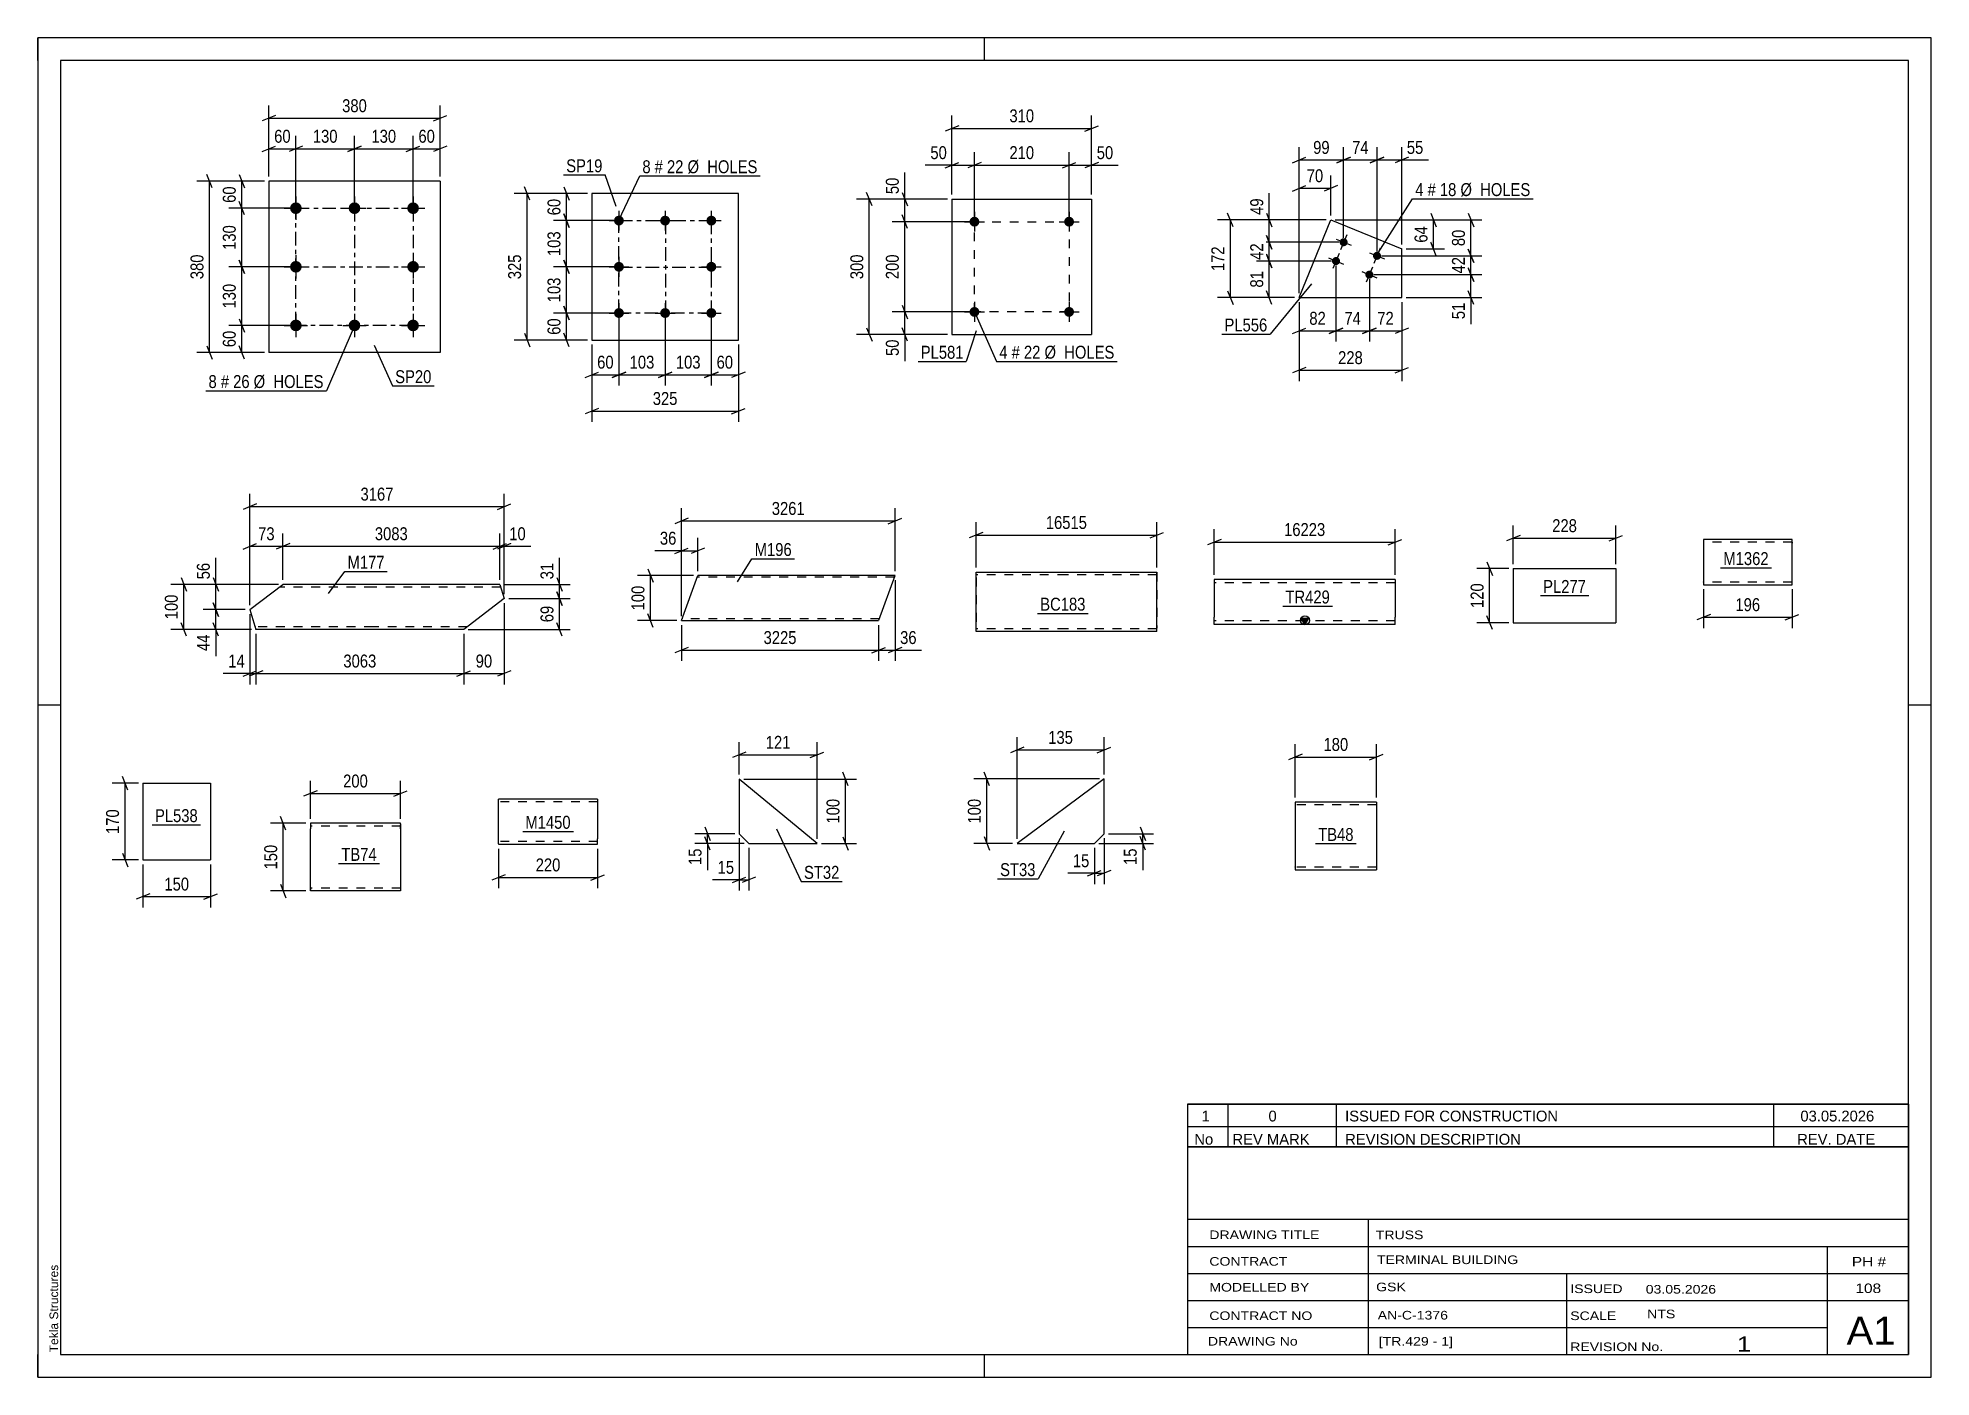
# Model space of a CAD drawing. Header units: millimetres. Extents: x 0 to 1772, y 0 to 560.
# Drawn here: x 0 to 420, y 0 to 297 of the extents above; entities that cross this region are included whole.
import ezdxf

# ---------------------------------------------------------------- set-up
doc = ezdxf.new("R2010")
doc.units = ezdxf.units.MM
doc.linetypes.add('DXK_LINE_DOT2', pattern=[3.9198, 1.9599, -1.9599])
doc.linetypes.add('DXK_LINE_DOT3', pattern=[5.9187, 2.979, -0.9799, 0.9799, -0.9799])
doc.styles.add('Arial', font='ARIAL.TTF', dxfattribs={"height": 0.2})
doc.styles.add('Arial Narrow', font='ARIALN.TTF', dxfattribs={"height": 0.2})

# ---------------------------------------------------------------- blocks, each defined once
blk = doc.blocks.new('Unknown-814276686-1133')
at = {"color": 5, "linetype": 'Continuous'}
for p, q in [((420, 297), (0, 297)), ((0, 297), (0, 0)), ((0, 292), (0, 297)), ((210, 292), (210, 297)), ((420, 0), (420, 297)), ((415, 292), (5, 292)), ((5, 292), (5, 5)), ((415, 5), (415, 292)), ((5, 149), (0, 149)), ((420, 149), (415, 149)), ((0, 0), (0, 5)), ((5, 5), (415, 5)), ((210, 0), (210, 5)), ((0, 0), (420, 0))]:
    blk.add_line(p, q, dxfattribs=at)
at = {"color": 174, "linetype": 'Continuous', "style": 'Arial'}
blk.add_text('Tekla Structures', height=1.9102, rotation=90, dxfattribs=at).set_placement((4.5, 5.5))
blk = doc.blocks.new('Unknown-814276686-13422')
at = {"color": 7, "linetype": 'Continuous'}
for p, q in [((255, 51.05), (255, 5)), ((255, 51.05), (415, 51.05)), ((415, 51), (415, 5)), ((255, 35), (415, 35)), ((295.14, 35), (295.14, 5)), ((255, 29), (415, 29)), ((397, 5.05), (397, 29.05)), ((255, 23), (415, 23)), ((339.14, 23), (339.14, 5)), ((255, 17), (415, 17)), ((255, 11), (397, 11)), ((255, 5), (415, 5))]:
    blk.add_line(p, q, dxfattribs=at)
at = {"color": 7, "style": 'Arial Narrow'}
for s, height, width, p in [('DRAWING TITLE', 1.9089, 1.425378, (259.88, 30.61)), ('TRUSS', 1.909, 1.425378, (296.81, 30.59)), ('CONTRACT', 1.909, 1.425378, (259.88, 24.71)), ('TERMINAL BUILDING', 1.9089, 1.425378, (297.06, 25.07)), ('MODELLED BY', 1.9089, 1.425378, (259.88, 18.98)), ('GSK', 1.909, 1.425378, (296.88, 19.04)), ('ISSUED', 1.909, 1.425378, (339.94, 18.64)), ('03.05.2026', 1.909, 1.425378, (356.69, 18.52)), ('CONTRACT NO', 1.9089, 1.425378, (259.88, 12.66)), ('AN-C-1376', 1.909, 1.425378, (297.23, 12.78)), ('SCALE', 1.909, 1.425378, (339.94, 12.65)), ('A1', 6.204, 1.25, (401.24, 7.2)), ('DRAWING No', 1.909, 1.425378, (259.56, 7)), ('[TR.429 - 1]', 1.9089, 1.425378, (297.46, 6.99)), ('1', 3.34, 1.5, (376.91, 5.68)), ('REVISION No.', 1.9089, 1.425378, (339.94, 5.77))]:
    blk.add_text(s, height=height, dxfattribs=dict(at, width=width)).set_placement(p)
at = {"color": 7, "linetype": 'Continuous', "style": 'Arial Narrow'}
for s, height, width, p in [('PH #', 2.1, 1.42538, (402.4, 24.55)), ('108', 2.1, 1.42538, (403.19, 18.65)), ('NTS', 1.909, 1.425378, (357, 13.05))]:
    blk.add_text(s, height=height, dxfattribs=dict(at, width=width)).set_placement(p)
blk = doc.blocks.new('Unknown-814276686-13423')
at = {"color": 7, "linetype": 'Continuous'}
for p, q in [((255, 60.55), (415, 60.55)), ((415, 60.55), (255, 60.55)), ((255, 60.55), (255, 55.55)), ((264, 60.55), (264, 55.55)), ((288, 60.55), (288, 55.55)), ((385, 60.55), (385, 55.55)), ((415, 60.55), (415, 55.55)), ((255, 55.55), (415, 55.55)), ((255, 55.55), (255, 51.05)), ((255, 55.55), (415, 55.55)), ((264, 55.55), (264, 51.05)), ((288, 55.55), (288, 51.05)), ((385, 55.55), (385, 51.05)), ((415, 55.55), (415, 51.05)), ((415, 51.05), (255, 51.05))]:
    blk.add_line(p, q, dxfattribs=at)
at = {"color": 7, "linetype": 'Continuous', "style": 'Arial Narrow'}
for s, height, width, p in [('1', 2.39, 1.196471, (258.16, 56.7)), ('0', 2.39, 1.196471, (273, 56.7)), ('ISSUED FOR CONSTRUCTION', 2.3861, 1.196471, (290, 56.7)), ('03.05.2026', 2.386, 1.196471, (391, 56.7)), ('No', 2.386, 1.2, (256.54, 51.55)), ('REV MARK', 2.386, 1.2, (265, 51.55)), ('REVISION DESCRIPTION', 2.3861, 1.2, (290, 51.55)), ('REV. DATE', 2.386, 1.2, (390.28, 51.55))]:
    blk.add_text(s, height=height, dxfattribs=dict(at, width=width)).set_placement(p)
blk = doc.blocks.new('Bolt-814276686-5875 - 5841')
at = {"linetype": 'Continuous'}
for points in [[(57.24, 260.53, -1), (57.24, 257.93, -1)], [(70.24, 260.53, -1), (70.24, 257.93, -1)], [(83.24, 260.53, -1), (83.24, 257.93, -1)], [(57.24, 247.53, -1), (57.24, 244.93, -1)], [(83.24, 247.53, -1), (83.24, 244.93, -1)], [(57.24, 234.53, -1), (57.24, 231.93, -1)], [(70.24, 234.53, -1), (70.24, 231.93, -1)], [(83.24, 234.53, -1), (83.24, 231.93, -1)]]:
    blk.add_hatch(color=1, dxfattribs=at).paths.add_polyline_path(points)
at = {"color": 1, "linetype": 'Continuous'}
for p, q in [((57.24, 261.83), (57.24, 256.63)), ((70.24, 261.83), (70.24, 256.63)), ((83.24, 261.83), (83.24, 256.63)), ((54.64, 259.23), (59.84, 259.23)), ((67.64, 259.23), (72.84, 259.23)), ((80.64, 259.23), (85.84, 259.23)), ((57.24, 248.83), (57.24, 243.63)), ((83.24, 248.83), (83.24, 243.63)), ((54.64, 246.23), (59.84, 246.23)), ((80.64, 246.23), (85.84, 246.23)), ((57.24, 235.83), (57.24, 230.63)), ((70.24, 235.83), (70.24, 230.63)), ((83.24, 235.83), (83.24, 230.63)), ((54.64, 233.23), (59.84, 233.23)), ((67.64, 233.23), (72.84, 233.23)), ((80.64, 233.23), (85.84, 233.23))]:
    blk.add_line(p, q, dxfattribs=at)
blk = doc.blocks.new('Part-814276686-5880 - 5841')
at = {"color": 2, "linetype": 'Continuous'}
for p, q in [((51.24, 265.23), (51.24, 227.23)), ((89.24, 265.23), (51.24, 265.23)), ((89.24, 265.23), (89.24, 227.23)), ((89.24, 227.23), (51.24, 227.23))]:
    blk.add_line(p, q, dxfattribs=at)
blk = doc.blocks.new('Part-814276686-6798 - 6794')
at = {"color": 2, "linetype": 'Continuous'}
for p, q in [((327.3, 179.31), (327.3, 167.31)), ((327.3, 179.31), (350.06, 179.31)), ((350.06, 179.31), (350.06, 167.31)), ((327.3, 167.31), (350.06, 167.31))]:
    blk.add_line(p, q, dxfattribs=at)
blk = doc.blocks.new('Part-814276686-6831 - 6825')
at = {"color": 2, "linetype": 'Continuous'}
for p, q in [((236.52, 132.65), (217.24, 118.36)), ((236.52, 120.51), (236.52, 132.65)), ((217.24, 118.36), (234.38, 118.36)), ((234.38, 118.36), (236.52, 120.51))]:
    blk.add_line(p, q, dxfattribs=at)
blk = doc.blocks.new('Part-814276686-5780 - 5776')
at = {"color": 2, "linetype": 'Continuous'}
for p, q in [((23.32, 131.69), (23.32, 114.69)), ((23.32, 131.69), (38.32, 131.69)), ((38.32, 131.69), (38.32, 114.69)), ((23.32, 114.69), (38.32, 114.69))]:
    blk.add_line(p, q, dxfattribs=at)
blk = doc.blocks.new('Part-814276686-5536 - 5530')
at = {"color": 2, "linetype": 'Continuous'}
for p, q in [((142.77, 167.77), (146.41, 177.77)), ((166.41, 177.77), (146.41, 177.77)), ((190.15, 177.77), (166.51, 177.77)), ((190.13, 177.71), (186.51, 167.77)), ((190.15, 177.77), (190.13, 177.71)), ((142.77, 167.77), (166.41, 167.77)), ((166.51, 167.77), (186.51, 167.77))]:
    blk.add_line(p, q, dxfattribs=at)
at = {"color": 7, "linetype": 'DXK_LINE_DOT2'}
for p, q in [((166.41, 177.37), (146.27, 177.37)), ((190.01, 177.37), (166.51, 177.37)), ((190.07, 177.54), (190.15, 177.77)), ((142.93, 168.2), (142.92, 168.17)), ((142.92, 168.17), (142.93, 168.2)), ((166.41, 168.17), (142.92, 168.17)), ((142.93, 168.2), (142.95, 168.26)), ((142.95, 168.26), (142.93, 168.2)), ((186.66, 168.17), (166.51, 168.17))]:
    blk.add_line(p, q, dxfattribs=at)
blk = doc.blocks.new('Part-814276686-6298 - 6292')
at = {"color": 2, "linetype": 'Continuous'}
for p, q in [((47.02, 170.2), (54.36, 175.8)), ((74.36, 175.8), (54.36, 175.8)), ((102.47, 175.8), (74.46, 175.8)), ((103.45, 172.65), (94.46, 165.8)), ((102.47, 175.8), (103.45, 172.65)), ((47.02, 170.2), (48.39, 165.8)), ((74.36, 165.8), (48.39, 165.8)), ((94.46, 165.8), (74.46, 165.8))]:
    blk.add_line(p, q, dxfattribs=at)
at = {"color": 7, "linetype": 'DXK_LINE_DOT2'}
for p, q in [((74.36, 175.2), (53.57, 175.2)), ((102.66, 175.2), (74.46, 175.2)), ((48.19, 166.45), (48.16, 166.54)), ((48.16, 166.54), (48.19, 166.45)), ((48.19, 166.45), (48.2, 166.4)), ((48.2, 166.4), (48.19, 166.45)), ((74.36, 166.4), (48.2, 166.4)), ((95.25, 166.4), (74.46, 166.4))]:
    blk.add_line(p, q, dxfattribs=at)
blk = doc.blocks.new('Part-814276686-6892 - 6886')
at = {"color": 2, "linetype": 'Continuous'}
for p, q in [((279.8, 239.39), (286.82, 256.62)), ((286.82, 256.62), (302.57, 250.2)), ((302.57, 239.39), (302.57, 250.2)), ((279.8, 239.39), (302.57, 239.39))]:
    blk.add_line(p, q, dxfattribs=at)
blk = doc.blocks.new('Bolt-814276686-6925 - 6886')
at = {"linetype": 'Continuous'}
for points in [[(290.5, 251.34, -1), (288.84, 252.02, -1)], [(288.8, 247.17, -1), (287.14, 247.85, -1)], [(297.91, 248.32, -1), (296.24, 249, -1)], [(296.21, 244.15, -1), (294.55, 244.83, -1)]]:
    blk.add_hatch(color=1, dxfattribs=at).paths.add_polyline_path(points)
at = {"color": 1, "linetype": 'Continuous'}
for p, q in [((288, 252.36), (291.34, 251)), ((290.35, 253.35), (288.99, 250.01)), ((286.3, 248.19), (289.64, 246.83)), ((288.65, 249.18), (287.29, 245.85)), ((295.41, 249.34), (298.74, 247.98)), ((297.76, 250.33), (296.4, 246.99)), ((293.71, 245.17), (297.05, 243.81)), ((296.06, 246.16), (294.7, 242.83))]:
    blk.add_line(p, q, dxfattribs=at)
blk = doc.blocks.new('Part-814276686-5813 - 5808')
at = {"color": 2, "linetype": 'Continuous'}
for p, q in [((60.46, 122.82), (60.46, 121.62)), ((80.46, 122.82), (60.46, 122.82)), ((80.46, 122.72), (80.46, 122.82)), ((80.46, 122.72), (80.46, 121.62)), ((60.46, 108.56), (60.46, 121.62)), ((80.46, 121.62), (80.46, 107.82)), ((60.46, 107.91), (60.46, 108.56)), ((60.46, 107.82), (60.46, 107.91)), ((80.46, 107.82), (60.46, 107.82))]:
    blk.add_line(p, q, dxfattribs=at)
at = {"color": 7, "linetype": 'DXK_LINE_DOT2'}
for p, q in [((80.46, 122.22), (60.46, 122.22)), ((80.46, 121.62), (80.46, 122.46)), ((60.46, 108.56), (60.46, 108.17)), ((60.46, 108.42), (60.46, 108.46)), ((80.46, 108.42), (60.46, 108.42)), ((80.46, 108.42), (80.46, 108.46))]:
    blk.add_line(p, q, dxfattribs=at)
blk = doc.blocks.new('Bolt-814276686-5637 - 5603')
at = {"linetype": 'Continuous'}
for points in [[(128.9, 257.58, -1), (128.9, 255.38, -1)], [(139.15, 257.58, -1), (139.15, 255.38, -1)], [(149.4, 257.58, -1), (149.4, 255.38, -1)], [(128.9, 247.33, -1), (128.9, 245.13, -1)], [(149.4, 247.33, -1), (149.4, 245.13, -1)], [(128.9, 237.08, -1), (128.9, 234.88, -1)], [(139.15, 237.08, -1), (139.15, 234.88, -1)], [(149.4, 237.08, -1), (149.4, 234.88, -1)]]:
    blk.add_hatch(color=1, dxfattribs=at).paths.add_polyline_path(points)
at = {"color": 1, "linetype": 'Continuous'}
for p, q in [((126.7, 256.48), (131.1, 256.48)), ((128.9, 258.68), (128.9, 254.28)), ((136.95, 256.48), (141.35, 256.48)), ((139.15, 258.68), (139.15, 254.28)), ((147.2, 256.48), (151.6, 256.48)), ((149.4, 258.68), (149.4, 254.28)), ((128.9, 248.43), (128.9, 244.03)), ((149.4, 248.43), (149.4, 244.03)), ((126.7, 246.23), (131.1, 246.23)), ((147.2, 246.23), (151.6, 246.23)), ((126.7, 235.98), (131.1, 235.98)), ((128.9, 238.18), (128.9, 233.78)), ((136.95, 235.98), (141.35, 235.98)), ((139.15, 238.18), (139.15, 233.78)), ((147.2, 235.98), (151.6, 235.98)), ((149.4, 238.18), (149.4, 233.78))]:
    blk.add_line(p, q, dxfattribs=at)
blk = doc.blocks.new('Part-814276686-5642 - 5603')
at = {"color": 2, "linetype": 'Continuous'}
for p, q in [((122.9, 262.48), (122.9, 229.98)), ((155.4, 262.48), (122.9, 262.48)), ((155.4, 229.98), (155.4, 262.48)), ((122.9, 229.98), (155.4, 229.98))]:
    blk.add_line(p, q, dxfattribs=at)
blk = doc.blocks.new('Part-814276686-12863 - 12862')
at = {"color": 2, "linetype": 'Continuous'}
for p, q in [((296.94, 127.52), (278.94, 127.52)), ((278.94, 127.52), (278.94, 112.61)), ((296.94, 127.52), (296.94, 112.52)), ((278.94, 112.61), (278.94, 112.52)), ((278.94, 112.52), (296.94, 112.52))]:
    blk.add_line(p, q, dxfattribs=at)
at = {"color": 7, "linetype": 'DXK_LINE_DOT2'}
for p, q in [((296.94, 126.92), (278.94, 126.92)), ((296.94, 127.43), (296.94, 127.52)), ((278.94, 113.12), (278.94, 113.16)), ((296.94, 113.12), (278.94, 113.12)), ((296.94, 113.12), (296.94, 113.16))]:
    blk.add_line(p, q, dxfattribs=at)
blk = doc.blocks.new('Part-814276686-5988 - 5982')
at = {"color": 2, "linetype": 'Continuous'}
for p, q in [((172.85, 118.35), (155.58, 132.64)), ((155.58, 132.64), (155.58, 120.5)), ((155.58, 120.5), (157.72, 118.35)), ((157.72, 118.35), (172.85, 118.35))]:
    blk.add_line(p, q, dxfattribs=at)
blk = doc.blocks.new('Part-814276686-6043 - 6039')
at = {"color": 2, "linetype": 'Continuous'}
for p, q in [((208.12, 177.32), (208.12, 178.52)), ((208.12, 178.52), (228.12, 178.52)), ((208.12, 165.67), (208.12, 177.32)), ((228.22, 178.52), (248.22, 178.52)), ((248.22, 178.52), (248.22, 178.43)), ((248.22, 166.52), (248.22, 178.43)), ((208.12, 165.41), (208.12, 165.67)), ((208.12, 165.32), (208.12, 165.41)), ((228.12, 165.32), (208.12, 165.32)), ((248.22, 165.32), (228.22, 165.32)), ((248.22, 165.32), (248.22, 166.52))]:
    blk.add_line(p, q, dxfattribs=at)
at = {"color": 7, "linetype": 'DXK_LINE_DOT2'}
for p, q in [((208.12, 177.32), (208.12, 178.17)), ((228.12, 177.92), (208.12, 177.92)), ((208.12, 177.32), (208.12, 166.06)), ((248.22, 177.92), (228.22, 177.92)), ((248.22, 178.43), (248.22, 166.06)), ((208.12, 165.92), (208.12, 165.96)), ((228.12, 165.92), (208.12, 165.92)), ((248.22, 165.92), (228.22, 165.92)), ((248.22, 165.67), (248.22, 166.29)), ((248.22, 165.92), (248.22, 165.96))]:
    blk.add_line(p, q, dxfattribs=at)
blk = doc.blocks.new('Part-814276686-1867 - 1857')
at = {"linetype": 'Continuous'}
blk.add_hatch(color=2, dxfattribs=at).paths.add_polyline_path([(281.08, 166.92), (280.28, 168.32), (281.88, 168.32)])
at = {"color": 2, "linetype": 'Continuous'}
for p, q in [((280.98, 176.92), (260.98, 176.92)), ((260.98, 176.92), (260.98, 168.52)), ((301.08, 176.92), (281.08, 176.92)), ((301.08, 176.92), (301.08, 168.52)), ((260.98, 167.39), (260.98, 168.52)), ((281.08, 166.92), (280.28, 168.32)), ((280.28, 168.32), (281.88, 168.32)), ((281.88, 168.32), (281.08, 166.92)), ((301.08, 166.92), (301.08, 168.52)), ((260.98, 166.92), (260.98, 167.39)), ((280.98, 166.92), (260.98, 166.92)), ((301.08, 166.92), (281.08, 166.92))]:
    blk.add_line(p, q, dxfattribs=at)
at = {"color": 7, "linetype": 'DXK_LINE_DOT2'}
for p, q in [((260.98, 176.8), (260.98, 175.32)), ((280.98, 176.12), (260.98, 176.12)), ((301.08, 176.12), (281.08, 176.12)), ((260.98, 167.78), (260.98, 168.52)), ((301.08, 167.78), (301.08, 168.21)), ((260.98, 167.72), (260.98, 167.78)), ((260.98, 167.72), (260.98, 167.78)), ((260.98, 167.39), (260.98, 167.78)), ((280.98, 167.72), (260.98, 167.72)), ((301.08, 167.72), (281.08, 167.72)), ((301.08, 167.72), (301.08, 167.78))]:
    blk.add_line(p, q, dxfattribs=at)
at = {"color": 2, "linetype": 'Continuous'}
blk.add_circle((281.08, 167.82), 1, dxfattribs=at)
blk = doc.blocks.new('Part-814276686-6569 - 6563')
at = {"color": 2, "linetype": 'Continuous'}
for p, q in [((202.77, 261.23), (202.77, 231.23)), ((202.77, 261.23), (233.77, 261.23)), ((233.77, 261.23), (233.77, 231.23)), ((202.77, 231.23), (233.77, 231.23))]:
    blk.add_line(p, q, dxfattribs=at)
blk = doc.blocks.new('Bolt-814276686-6602 - 6563')
at = {"linetype": 'Continuous'}
for points in [[(208.87, 236.23, -1), (206.67, 236.23, -1)], [(229.87, 236.23, -1), (227.67, 236.23, -1)]]:
    blk.add_hatch(color=1, dxfattribs=at).paths.add_polyline_path(points)
at = {"color": 1, "linetype": 'Continuous'}
for p, q in [((205.57, 236.23), (209.97, 236.23)), ((207.77, 238.43), (207.77, 234.03)), ((226.57, 236.23), (230.97, 236.23)), ((228.77, 238.43), (228.77, 234.03))]:
    blk.add_line(p, q, dxfattribs=at)
blk = doc.blocks.new('Bolt-814276686-6607 - 6563')
at = {"linetype": 'Continuous'}
for points in [[(208.87, 256.23, -1), (206.67, 256.23, -1)], [(229.87, 256.23, -1), (227.67, 256.23, -1)]]:
    blk.add_hatch(color=1, dxfattribs=at).paths.add_polyline_path(points)
at = {"color": 1, "linetype": 'Continuous'}
for p, q in [((205.57, 256.23), (209.97, 256.23)), ((207.77, 258.43), (207.77, 254.03)), ((226.57, 256.23), (230.97, 256.23)), ((228.77, 258.43), (228.77, 254.03))]:
    blk.add_line(p, q, dxfattribs=at)
blk = doc.blocks.new('Part-814276686-6777 - 6773')
at = {"color": 2, "linetype": 'Continuous'}
for p, q in [((124.18, 128.19), (102.18, 128.19)), ((102.18, 118.28), (102.18, 128.19)), ((124.18, 128.19), (124.18, 119.39)), ((102.18, 118.28), (102.18, 118.19)), ((102.18, 118.19), (124.18, 118.19)), ((124.18, 118.19), (124.18, 119.39))]:
    blk.add_line(p, q, dxfattribs=at)
at = {"color": 7, "linetype": 'DXK_LINE_DOT2'}
for p, q in [((124.18, 127.59), (102.18, 127.59)), ((102.18, 118.79), (102.18, 118.84)), ((124.18, 118.79), (102.18, 118.79)), ((124.18, 118.84), (124.18, 119.16)), ((124.18, 118.79), (124.18, 118.84))]:
    blk.add_line(p, q, dxfattribs=at)
blk = doc.blocks.new('Part-814276686-12935 - 12934')
at = {"color": 2, "linetype": 'Continuous'}
for p, q in [((389.14, 185.73), (369.53, 185.73)), ((369.53, 185.73), (369.53, 175.82)), ((389.14, 176.93), (389.14, 185.73)), ((389.14, 175.73), (389.14, 176.93)), ((369.53, 175.82), (369.53, 175.73)), ((369.53, 175.73), (389.14, 175.73))]:
    blk.add_line(p, q, dxfattribs=at)
at = {"color": 7, "linetype": 'DXK_LINE_DOT2'}
for p, q in [((389.14, 185.13), (369.53, 185.13)), ((389.14, 185.13), (389.14, 185.08)), ((389.14, 185.08), (389.14, 185.13)), ((389.14, 184.98), (389.14, 185.08)), ((389.14, 185.08), (389.14, 184.98)), ((389.14, 176.37), (389.14, 176.7)), ((369.53, 176.33), (369.53, 176.37)), ((389.14, 176.33), (369.53, 176.33)), ((389.14, 176.33), (389.14, 176.37))]:
    blk.add_line(p, q, dxfattribs=at)
blk = doc.blocks.new('Rectangle-814276686-5967 - 5841')
at = {"color": 1, "linetype": 'DXK_LINE_DOT3'}
blk.add_lwpolyline([(57.24, 259.23), (83.24, 259.23), (83.24, 233.23), (57.24, 233.23), (57.24, 259.23)], close=True, dxfattribs=at)
blk = doc.blocks.new('Rectangle-814276686-5761 - 5603')
at = {"color": 1, "linetype": 'DXK_LINE_DOT3'}
blk.add_lwpolyline([(128.9, 256.48), (149.4, 256.48), (149.4, 235.98), (128.9, 235.98), (128.9, 256.48)], close=True, dxfattribs=at)
blk = doc.blocks.new('Rectangle-814276686-6716 - 6563')
at = {"color": 1, "linetype": 'DXK_LINE_DOT2'}
blk.add_lwpolyline([(207.77, 256.23), (228.77, 256.23), (228.77, 236.23), (207.77, 236.23), (207.77, 256.23)], close=True, dxfattribs=at)
blk = doc.blocks.new('Line-814276686-5953 - 5841')
at = {"color": 1, "linetype": 'DXK_LINE_DOT3'}
blk.add_line((70.24, 259.23), (70.24, 233.23), dxfattribs=at)
blk = doc.blocks.new('Line-814276686-5747 - 5603')
at = {"color": 1, "linetype": 'DXK_LINE_DOT3'}
blk.add_line((139.2, 256.48), (139.2, 235.98), dxfattribs=at)
blk = doc.blocks.new('Line-814276686-5960 - 5841')
at = {"color": 1, "linetype": 'DXK_LINE_DOT3'}
blk.add_line((57.24, 246.23), (83.24, 246.23), dxfattribs=at)
blk = doc.blocks.new('Line-814276686-5754 - 5603')
at = {"color": 1, "linetype": 'DXK_LINE_DOT3'}
blk.add_line((128.9, 246.18), (149.4, 246.18), dxfattribs=at)
blk = doc.blocks.new('StraightDimension-814276686-9274 - 5841')
at = {"color": 7, "linetype": 'Continuous'}
for p, q in [((58.74, 273), (55.74, 271.8)), ((57.24, 260.23), (57.24, 275.25)), ((68.74, 271.8), (71.74, 273)), ((70.24, 260.23), (70.24, 275.25)), ((57.24, 272.4), (70.24, 272.4))]:
    blk.add_line(p, q, dxfattribs=at)
at = {"color": 0}
blk.add_wipeout([(67.09, 273.15), (67.09, 277.35), (60.4, 277.35), (60.4, 273.15)], dxfattribs=at)
at = {"color": 3, "style": 'Arial Narrow'}
blk.add_text('130', height=2.863, dxfattribs=at).set_placement((61, 273.75))
blk = doc.blocks.new('StraightDimension-814276686-5882 - 5841')
at = {"color": 7, "linetype": 'Continuous'}
for p, q in [((50.24, 265.23), (42.39, 265.23)), ((44.64, 266.73), (45.84, 263.73)), ((45.24, 259.23), (45.24, 265.23)), ((45.84, 257.73), (44.64, 260.73)), ((56.24, 259.23), (42.39, 259.23))]:
    blk.add_line(p, q, dxfattribs=at)
at = {"color": 0}
blk.add_wipeout([(44.49, 264.65), (40.29, 264.65), (40.29, 259.8), (44.49, 259.8)], dxfattribs=at)
at = {"color": 3, "style": 'Arial Narrow'}
blk.add_text('60', height=2.863, rotation=90.0002, dxfattribs=at).set_placement((43.89, 260.4))
blk = doc.blocks.new('StraightDimension-814276686-5892 - 5841')
at = {"color": 7, "linetype": 'Continuous'}
for p, q in [((56.24, 233.23), (42.39, 233.23)), ((44.64, 234.73), (45.84, 231.73)), ((45.24, 227.23), (45.24, 233.23)), ((50.24, 227.23), (42.39, 227.23)), ((45.84, 225.73), (44.64, 228.73))]:
    blk.add_line(p, q, dxfattribs=at)
at = {"color": 0}
blk.add_wipeout([(44.49, 232.65), (40.29, 232.65), (40.29, 227.8), (44.49, 227.8)], dxfattribs=at)
at = {"color": 3, "style": 'Arial Narrow'}
blk.add_text('60', height=2.863, rotation=90.0002, dxfattribs=at).set_placement((43.89, 228.4))
blk = doc.blocks.new('StraightDimension-814276686-5907 - 5841')
at = {"color": 7, "linetype": 'Continuous'}
for p, q in [((50.24, 265.23), (35.23, 265.23)), ((38.68, 263.73), (37.48, 266.73)), ((38.08, 227.23), (38.08, 265.23)), ((50.24, 227.23), (35.23, 227.23)), ((37.48, 228.73), (38.68, 225.73))]:
    blk.add_line(p, q, dxfattribs=at)
at = {"color": 0}
blk.add_wipeout([(37.33, 249.57), (33.13, 249.57), (33.13, 242.88), (37.33, 242.88)], dxfattribs=at)
at = {"color": 3, "style": 'Arial Narrow'}
blk.add_text('380', height=2.863, rotation=90.0002, dxfattribs=at).set_placement((36.73, 243.48))
blk = doc.blocks.new('StraightDimension-814276686-5918 - 5841')
at = {"color": 7, "linetype": 'Continuous'}
for p, q in [((49.74, 271.8), (52.74, 273)), ((51.24, 266.23), (51.24, 275.25)), ((58.74, 273), (55.74, 271.8)), ((57.24, 260.23), (57.24, 275.25)), ((51.24, 272.4), (57.24, 272.4))]:
    blk.add_line(p, q, dxfattribs=at)
at = {"color": 0}
blk.add_wipeout([(56.67, 273.15), (56.67, 277.35), (51.82, 277.35), (51.82, 273.15)], dxfattribs=at)
at = {"color": 3, "style": 'Arial Narrow'}
blk.add_text('60', height=2.863, dxfattribs=at).set_placement((52.42, 273.75))
blk = doc.blocks.new('StraightDimension-814276686-5928 - 5841')
at = {"color": 7, "linetype": 'Continuous'}
for p, q in [((81.74, 271.8), (84.74, 273)), ((83.24, 260.23), (83.24, 275.25)), ((90.74, 273), (87.74, 271.8)), ((89.24, 266.23), (89.24, 275.25)), ((83.24, 272.4), (89.24, 272.4))]:
    blk.add_line(p, q, dxfattribs=at)
at = {"color": 0}
blk.add_wipeout([(88.67, 273.15), (88.67, 277.35), (83.82, 277.35), (83.82, 273.15)], dxfattribs=at)
at = {"color": 3, "style": 'Arial Narrow'}
blk.add_text('60', height=2.863, dxfattribs=at).set_placement((84.42, 273.75))
blk = doc.blocks.new('StraightDimension-814276686-5943 - 5841')
at = {"color": 7, "linetype": 'Continuous'}
for p, q in [((51.24, 266.23), (51.24, 282.02)), ((89.24, 266.23), (89.24, 282.02)), ((52.74, 279.77), (49.74, 278.57)), ((51.24, 279.17), (89.24, 279.17)), ((87.74, 278.57), (90.74, 279.77))]:
    blk.add_line(p, q, dxfattribs=at)
at = {"color": 0}
blk.add_wipeout([(73.59, 279.92), (73.59, 284.12), (66.9, 284.12), (66.9, 279.92)], dxfattribs=at)
at = {"color": 3, "style": 'Arial Narrow'}
blk.add_text('380', height=2.863, dxfattribs=at).set_placement((67.5, 280.52))
blk = doc.blocks.new('StraightDimension-814276686-9252 - 5841')
at = {"color": 7, "linetype": 'Continuous'}
for p, q in [((56.24, 246.23), (42.39, 246.23)), ((45.84, 244.73), (44.64, 247.73)), ((45.24, 233.23), (45.24, 246.23)), ((56.24, 233.23), (42.39, 233.23)), ((44.64, 234.73), (45.84, 231.73))]:
    blk.add_line(p, q, dxfattribs=at)
at = {"color": 0}
blk.add_wipeout([(44.49, 243.07), (40.29, 243.07), (40.29, 236.38), (44.49, 236.38)], dxfattribs=at)
at = {"color": 3, "style": 'Arial Narrow'}
blk.add_text('130', height=2.863, rotation=90.0002, dxfattribs=at).set_placement((43.89, 236.98))
blk = doc.blocks.new('StraightDimension-814276686-9254 - 5841')
at = {"color": 7, "linetype": 'Continuous'}
for p, q in [((45.84, 257.73), (44.64, 260.73)), ((56.24, 259.23), (42.39, 259.23)), ((45.24, 246.23), (45.24, 259.23)), ((56.24, 246.23), (42.39, 246.23)), ((44.64, 247.73), (45.84, 244.73))]:
    blk.add_line(p, q, dxfattribs=at)
at = {"color": 0}
blk.add_wipeout([(44.49, 256.07), (40.29, 256.07), (40.29, 249.38), (44.49, 249.38)], dxfattribs=at)
at = {"color": 3, "style": 'Arial Narrow'}
blk.add_text('130', height=2.863, rotation=90.0002, dxfattribs=at).set_placement((43.89, 249.98))
blk = doc.blocks.new('StraightDimension-814276686-9276 - 5841')
at = {"color": 7, "linetype": 'Continuous'}
for p, q in [((71.74, 273), (68.74, 271.8)), ((70.24, 260.23), (70.24, 275.25)), ((81.74, 271.8), (84.74, 273)), ((83.24, 260.23), (83.24, 275.25)), ((70.24, 272.4), (83.24, 272.4))]:
    blk.add_line(p, q, dxfattribs=at)
at = {"color": 0}
blk.add_wipeout([(80.09, 273.15), (80.09, 277.35), (73.4, 277.35), (73.4, 273.15)], dxfattribs=at)
at = {"color": 3, "style": 'Arial Narrow'}
blk.add_text('130', height=2.863, dxfattribs=at).set_placement((74, 273.75))
blk = doc.blocks.new('StraightDimension-814276686-6800 - 6794')
at = {"color": 7, "linetype": 'Continuous'}
for p, q in [((321.46, 180.81), (322.66, 177.81)), ((326.3, 179.31), (319.21, 179.31)), ((322.06, 167.31), (322.06, 179.31)), ((322.66, 165.81), (321.46, 168.81)), ((326.3, 167.31), (319.21, 167.31))]:
    blk.add_line(p, q, dxfattribs=at)
at = {"color": 0}
blk.add_wipeout([(321.31, 176.65), (317.11, 176.65), (317.11, 169.97), (321.31, 169.97)], dxfattribs=at)
at = {"color": 3, "style": 'Arial Narrow'}
blk.add_text('120', height=2.863, rotation=90.0002, dxfattribs=at).set_placement((320.71, 170.57))
blk = doc.blocks.new('StraightDimension-814276686-6811 - 6794')
at = {"color": 7, "linetype": 'Continuous'}
for p, q in [((328.8, 186.64), (325.8, 185.44)), ((327.3, 180.31), (327.3, 188.89)), ((327.3, 186.04), (350.06, 186.04)), ((348.56, 185.44), (351.56, 186.64)), ((350.06, 180.31), (350.06, 188.89))]:
    blk.add_line(p, q, dxfattribs=at)
at = {"color": 0}
blk.add_wipeout([(342.02, 186.79), (342.02, 190.99), (335.34, 190.99), (335.34, 186.79)], dxfattribs=at)
at = {"color": 3, "style": 'Arial Narrow'}
blk.add_text('228', height=2.863, dxfattribs=at).set_placement((335.94, 187.39))
blk = doc.blocks.new('StraightDimension-814276686-6871 - 6825')
at = {"color": 7, "linetype": 'Continuous'}
for p, q in [((218.74, 139.68), (215.74, 138.48)), ((217.24, 119.36), (217.24, 141.93)), ((217.24, 139.08), (236.52, 139.08)), ((235.02, 138.48), (238.02, 139.68)), ((236.52, 133.65), (236.52, 141.93))]:
    blk.add_line(p, q, dxfattribs=at)
at = {"color": 0}
blk.add_wipeout([(230.22, 139.83), (230.22, 144.03), (223.54, 144.03), (223.54, 139.83)], dxfattribs=at)
at = {"color": 3, "style": 'Arial Narrow'}
blk.add_text('135', height=2.863, dxfattribs=at).set_placement((224.14, 140.43))
blk = doc.blocks.new('StraightDimension-814276686-6857 - 6825')
at = {"color": 7, "linetype": 'Continuous'}
for p, q in [((236.52, 119.51), (236.52, 109.34)), ((234.38, 117.36), (234.38, 109.34)), ((232.88, 111.14), (235.88, 112.34)), ((234.38, 111.74), (236.52, 111.74)), ((238.02, 112.34), (235.02, 111.14))]:
    blk.add_line(p, q, dxfattribs=at)
at = {"color": 0}
blk.add_wipeout([(233.86, 112.49), (233.86, 116.69), (229, 116.69), (229, 112.49)], dxfattribs=at)
at = {"color": 7, "linetype": 'Continuous'}
blk.add_line((234.38, 111.74), (228.47, 111.74), dxfattribs=at)
blk.add_line((234.38, 111.74), (228.47, 111.74), dxfattribs=at)
at = {"color": 3, "style": 'Arial Narrow'}
blk.add_text('15', height=2.863, dxfattribs=at).set_placement((229.6, 113.09))
blk = doc.blocks.new('StraightDimension-814276686-6833 - 6825')
at = {"color": 7, "linetype": 'Continuous'}
for p, q in [((244.51, 122.01), (245.71, 119.01)), ((235.38, 118.36), (247.51, 118.36)), ((237.52, 120.51), (247.51, 120.51)), ((245.71, 116.86), (244.51, 119.86)), ((245.11, 118.36), (245.11, 120.51))]:
    blk.add_line(p, q, dxfattribs=at)
at = {"color": 0}
blk.add_wipeout([(244.36, 117.84), (240.16, 117.84), (240.16, 112.98), (244.36, 112.98)], dxfattribs=at)
at = {"color": 7, "linetype": 'Continuous'}
blk.add_line((245.11, 118.36), (245.11, 112.46), dxfattribs=at)
blk.add_line((245.11, 118.36), (245.11, 112.46), dxfattribs=at)
at = {"color": 3, "style": 'Arial Narrow'}
blk.add_text('15', height=2.863, rotation=90.0002, dxfattribs=at).set_placement((243.76, 113.58))
blk = doc.blocks.new('StraightDimension-814276686-6845 - 6825')
at = {"color": 7, "linetype": 'Continuous'}
for p, q in [((235.52, 132.65), (207.67, 132.65)), ((211.12, 131.15), (209.92, 134.15)), ((210.52, 118.36), (210.52, 132.65)), ((216.24, 118.36), (207.67, 118.36)), ((209.92, 119.86), (211.12, 116.86))]:
    blk.add_line(p, q, dxfattribs=at)
at = {"color": 0}
blk.add_wipeout([(209.77, 128.85), (205.57, 128.85), (205.57, 122.16), (209.77, 122.16)], dxfattribs=at)
at = {"color": 3, "style": 'Arial Narrow'}
blk.add_text('100', height=2.863, rotation=90.0002, dxfattribs=at).set_placement((209.17, 122.76))
blk = doc.blocks.new('StraightDimension-814276686-5782 - 5776')
at = {"color": 7, "linetype": 'Continuous'}
for p, q in [((22.32, 131.69), (16.5, 131.69)), ((19.95, 130.19), (18.75, 133.19)), ((19.35, 114.69), (19.35, 131.69)), ((22.32, 114.69), (16.5, 114.69)), ((18.75, 116.19), (19.95, 113.19))]:
    blk.add_line(p, q, dxfattribs=at)
at = {"color": 0}
blk.add_wipeout([(18.6, 126.54), (14.4, 126.54), (14.4, 119.85), (18.6, 119.85)], dxfattribs=at)
at = {"color": 3, "style": 'Arial Narrow'}
blk.add_text('170', height=2.863, rotation=90.0002, dxfattribs=at).set_placement((18, 120.45))
blk = doc.blocks.new('StraightDimension-814276686-5793 - 5776')
at = {"color": 7, "linetype": 'Continuous'}
for p, q in [((23.32, 113.69), (23.32, 104.16)), ((38.32, 113.69), (38.32, 104.16)), ((24.82, 107.16), (21.82, 105.96)), ((23.32, 106.56), (38.32, 106.56)), ((36.82, 105.96), (39.82, 107.16))]:
    blk.add_line(p, q, dxfattribs=at)
at = {"color": 0}
blk.add_wipeout([(34.16, 107.31), (34.16, 111.51), (27.47, 111.51), (27.47, 107.31)], dxfattribs=at)
at = {"color": 3, "style": 'Arial Narrow'}
blk.add_text('150', height=2.863, dxfattribs=at).set_placement((28.07, 107.91))
blk = doc.blocks.new('StraightDimension-814276686-5577 - 5530')
at = {"color": 7, "linetype": 'Continuous'}
for p, q in [((144.27, 190.46), (141.27, 189.26)), ((142.77, 168.77), (142.77, 192.71)), ((142.77, 189.86), (190.15, 189.86)), ((188.65, 189.26), (191.65, 190.46)), ((190.15, 178.77), (190.15, 192.71))]:
    blk.add_line(p, q, dxfattribs=at)
at = {"color": 0}
blk.add_wipeout([(170.72, 190.61), (170.72, 194.81), (162.21, 194.81), (162.21, 190.61)], dxfattribs=at)
at = {"color": 3, "style": 'Arial Narrow'}
blk.add_text('3261', height=2.863, dxfattribs=at).set_placement((162.81, 191.21))
blk = doc.blocks.new('StraightDimension-814276686-5588 - 5530')
at = {"color": 7, "linetype": 'Continuous'}
for p, q in [((145.41, 177.77), (133.05, 177.77)), ((135.3, 179.27), (136.5, 176.27)), ((135.9, 167.77), (135.9, 177.77)), ((136.5, 166.27), (135.3, 169.27)), ((141.77, 167.77), (133.05, 167.77))]:
    blk.add_line(p, q, dxfattribs=at)
at = {"color": 0}
blk.add_wipeout([(135.15, 176.11), (130.95, 176.11), (130.95, 169.43), (135.15, 169.43)], dxfattribs=at)
at = {"color": 3, "style": 'Arial Narrow'}
blk.add_text('100', height=2.863, rotation=90.0002, dxfattribs=at).set_placement((134.55, 170.03))
blk = doc.blocks.new('StraightDimension-814276686-5564 - 5530')
at = {"color": 7, "linetype": 'Continuous'}
for p, q in [((142.77, 168.77), (142.77, 186.11)), ((146.41, 178.77), (146.41, 186.11)), ((141.27, 182.66), (144.27, 183.86)), ((142.77, 183.26), (146.41, 183.26)), ((147.91, 183.86), (144.91, 182.66))]:
    blk.add_line(p, q, dxfattribs=at)
at = {"color": 0}
blk.add_wipeout([(142.25, 184.01), (142.25, 188.21), (137.39, 188.21), (137.39, 184.01)], dxfattribs=at)
at = {"color": 7, "linetype": 'Continuous'}
blk.add_line((142.77, 183.26), (136.87, 183.26), dxfattribs=at)
blk.add_line((142.77, 183.26), (136.87, 183.26), dxfattribs=at)
at = {"color": 3, "style": 'Arial Narrow'}
blk.add_text('36', height=2.863, dxfattribs=at).set_placement((137.99, 184.61))
blk = doc.blocks.new('StraightDimension-814276686-5539 - 5530')
at = {"color": 7, "linetype": 'Continuous'}
for p, q in [((142.77, 166.77), (142.77, 158.83)), ((186.51, 166.77), (186.51, 158.83)), ((144.27, 161.83), (141.27, 160.63)), ((142.77, 161.23), (186.51, 161.23)), ((185.01, 160.63), (188.01, 161.83))]:
    blk.add_line(p, q, dxfattribs=at)
at = {"color": 0}
blk.add_wipeout([(168.9, 161.98), (168.9, 166.18), (160.39, 166.18), (160.39, 161.98)], dxfattribs=at)
at = {"color": 3, "style": 'Arial Narrow'}
blk.add_text('3225', height=2.863, dxfattribs=at).set_placement((160.99, 162.58))
blk = doc.blocks.new('StraightDimension-814276686-5551 - 5530')
at = {"color": 7, "linetype": 'Continuous'}
for p, q in [((190.15, 176.77), (190.15, 158.83)), ((186.51, 166.77), (186.51, 158.83)), ((185.01, 160.63), (188.01, 161.83)), ((186.51, 161.23), (190.15, 161.23)), ((191.65, 161.83), (188.65, 160.63))]:
    blk.add_line(p, q, dxfattribs=at)
at = {"color": 0}
blk.add_wipeout([(195.53, 161.98), (195.53, 166.18), (190.68, 166.18), (190.68, 161.98)], dxfattribs=at)
at = {"color": 7, "linetype": 'Continuous'}
blk.add_line((190.15, 161.23), (196.06, 161.23), dxfattribs=at)
blk.add_line((190.15, 161.23), (196.06, 161.23), dxfattribs=at)
at = {"color": 3, "style": 'Arial Narrow'}
blk.add_text('36', height=2.863, dxfattribs=at).set_placement((191.28, 162.58))
blk = doc.blocks.new('StraightDimension-814276686-6342 - 6292')
at = {"color": 7, "linetype": 'Continuous'}
for p, q in [((45.52, 183.65), (48.52, 184.85)), ((47.02, 171.2), (47.02, 187.1)), ((55.86, 184.85), (52.86, 183.65)), ((54.36, 176.8), (54.36, 187.1)), ((47.02, 184.25), (54.36, 184.25))]:
    blk.add_line(p, q, dxfattribs=at)
at = {"color": 0}
blk.add_wipeout([(53.12, 185), (53.12, 189.2), (48.26, 189.2), (48.26, 185)], dxfattribs=at)
at = {"color": 3, "style": 'Arial Narrow'}
blk.add_text('73', height=2.863, dxfattribs=at).set_placement((48.86, 185.6))
blk = doc.blocks.new('StraightDimension-814276686-6318 - 6292')
at = {"color": 7, "linetype": 'Continuous'}
for p, q in [((55.86, 184.85), (52.86, 183.65)), ((54.36, 176.8), (54.36, 187.1)), ((100.97, 183.65), (103.97, 184.85)), ((102.47, 176.8), (102.47, 187.1)), ((54.36, 184.25), (102.47, 184.25))]:
    blk.add_line(p, q, dxfattribs=at)
at = {"color": 0}
blk.add_wipeout([(82.67, 185), (82.67, 189.2), (74.16, 189.2), (74.16, 185)], dxfattribs=at)
at = {"color": 3, "style": 'Arial Narrow'}
blk.add_text('3083', height=2.863, dxfattribs=at).set_placement((74.76, 185.6))
blk = doc.blocks.new('StraightDimension-814276686-6301 - 6292')
at = {"color": 7, "linetype": 'Continuous'}
for p, q in [((100.97, 183.65), (103.97, 184.85)), ((104.95, 184.85), (101.95, 183.65)), ((102.47, 176.8), (102.47, 187.1)), ((103.45, 173.65), (103.45, 187.1)), ((102.47, 184.25), (103.45, 184.25))]:
    blk.add_line(p, q, dxfattribs=at)
at = {"color": 0}
blk.add_wipeout([(108.84, 185), (108.84, 189.2), (103.98, 189.2), (103.98, 185)], dxfattribs=at)
at = {"color": 7, "linetype": 'Continuous'}
blk.add_line((103.45, 184.25), (109.36, 184.25), dxfattribs=at)
blk.add_line((103.45, 184.25), (109.36, 184.25), dxfattribs=at)
at = {"color": 3, "style": 'Arial Narrow'}
blk.add_text('10', height=2.863, dxfattribs=at).set_placement((104.58, 185.6))
blk = doc.blocks.new('StraightDimension-814276686-6360 - 6292')
at = {"color": 7, "linetype": 'Continuous'}
for p, q in [((48.52, 193.64), (45.52, 192.44)), ((47.02, 171.2), (47.02, 195.89)), ((101.95, 192.44), (104.95, 193.64)), ((103.45, 173.65), (103.45, 195.89)), ((47.02, 193.04), (103.45, 193.04))]:
    blk.add_line(p, q, dxfattribs=at)
at = {"color": 0}
blk.add_wipeout([(79.49, 193.79), (79.49, 197.99), (70.98, 197.99), (70.98, 193.79)], dxfattribs=at)
at = {"color": 3, "style": 'Arial Narrow'}
blk.add_text('3167', height=2.863, dxfattribs=at).set_placement((71.58, 194.39))
blk = doc.blocks.new('StraightDimension-814276686-6371 - 6292')
at = {"color": 7, "linetype": 'Continuous'}
for p, q in [((115.12, 177.3), (116.32, 174.3)), ((103.47, 175.8), (118.12, 175.8)), ((104.45, 172.65), (118.12, 172.65)), ((116.32, 171.15), (115.12, 174.15)), ((115.72, 172.65), (115.72, 175.8))]:
    blk.add_line(p, q, dxfattribs=at)
at = {"color": 0}
blk.add_wipeout([(114.97, 181.18), (110.77, 181.18), (110.77, 176.32), (114.97, 176.32)], dxfattribs=at)
at = {"color": 7, "linetype": 'Continuous'}
blk.add_line((115.72, 175.8), (115.72, 181.71), dxfattribs=at)
blk.add_line((115.72, 175.8), (115.72, 181.71), dxfattribs=at)
at = {"color": 3, "style": 'Arial Narrow'}
blk.add_text('31', height=2.863, rotation=90.0002, dxfattribs=at).set_placement((114.37, 176.92))
blk = doc.blocks.new('StraightDimension-814276686-6396 - 6292')
at = {"color": 7, "linetype": 'Continuous'}
for p, q in [((104.45, 172.65), (118.12, 172.65)), ((115.12, 174.15), (116.32, 171.15)), ((115.72, 165.8), (115.72, 172.65)), ((95.46, 165.8), (118.12, 165.8)), ((116.32, 164.3), (115.12, 167.3))]:
    blk.add_line(p, q, dxfattribs=at)
at = {"color": 0}
blk.add_wipeout([(114.97, 171.65), (110.77, 171.65), (110.77, 166.8), (114.97, 166.8)], dxfattribs=at)
at = {"color": 3, "style": 'Arial Narrow'}
blk.add_text('69', height=2.863, rotation=90.0002, dxfattribs=at).set_placement((114.37, 167.4))
blk = doc.blocks.new('StraightDimension-814276686-6421 - 6292')
at = {"color": 7, "linetype": 'Continuous'}
for p, q in [((103.45, 171.65), (103.45, 153.62)), ((94.46, 164.8), (94.46, 153.62)), ((92.96, 155.42), (95.96, 156.62)), ((94.46, 156.02), (103.45, 156.02)), ((104.95, 156.62), (101.95, 155.42))]:
    blk.add_line(p, q, dxfattribs=at)
at = {"color": 0}
blk.add_wipeout([(101.39, 156.77), (101.39, 160.97), (96.53, 160.97), (96.53, 156.77)], dxfattribs=at)
at = {"color": 3, "style": 'Arial Narrow'}
blk.add_text('90', height=2.863, dxfattribs=at).set_placement((97.13, 157.37))
blk = doc.blocks.new('StraightDimension-814276686-6438 - 6292')
at = {"color": 7, "linetype": 'Continuous'}
for p, q in [((48.39, 164.8), (48.39, 153.62)), ((94.46, 164.8), (94.46, 153.62)), ((49.89, 156.62), (46.89, 155.42)), ((48.39, 156.02), (94.46, 156.02)), ((92.96, 155.42), (95.96, 156.62))]:
    blk.add_line(p, q, dxfattribs=at)
at = {"color": 0}
blk.add_wipeout([(75.68, 156.77), (75.68, 160.97), (67.17, 160.97), (67.17, 156.77)], dxfattribs=at)
at = {"color": 3, "style": 'Arial Narrow'}
blk.add_text('3063', height=2.863, dxfattribs=at).set_placement((67.77, 157.37))
blk = doc.blocks.new('StraightDimension-814276686-6462 - 6292')
at = {"color": 7, "linetype": 'Continuous'}
for p, q in [((47.02, 169.2), (47.02, 153.62)), ((48.39, 164.8), (48.39, 153.62)), ((45.52, 155.42), (48.52, 156.62)), ((49.89, 156.62), (46.89, 155.42)), ((47.02, 156.02), (48.39, 156.02))]:
    blk.add_line(p, q, dxfattribs=at)
at = {"color": 0}
blk.add_wipeout([(46.49, 156.77), (46.49, 160.97), (41.64, 160.97), (41.64, 156.77)], dxfattribs=at)
at = {"color": 7, "linetype": 'Continuous'}
blk.add_line((47.02, 156.02), (41.11, 156.02), dxfattribs=at)
blk.add_line((47.02, 156.02), (41.11, 156.02), dxfattribs=at)
at = {"color": 3, "style": 'Arial Narrow'}
blk.add_text('14', height=2.863, dxfattribs=at).set_placement((42.24, 157.37))
blk = doc.blocks.new('StraightDimension-814276686-6480 - 6292')
at = {"color": 7, "linetype": 'Continuous'}
for p, q in [((38.89, 177.3), (40.09, 174.3)), ((53.36, 175.8), (36.64, 175.8)), ((39.49, 170.2), (39.49, 175.8)), ((46.02, 170.2), (36.64, 170.2)), ((40.09, 168.7), (38.89, 171.7))]:
    blk.add_line(p, q, dxfattribs=at)
at = {"color": 0}
blk.add_wipeout([(38.74, 181.18), (34.54, 181.18), (34.54, 176.32), (38.74, 176.32)], dxfattribs=at)
at = {"color": 7, "linetype": 'Continuous'}
blk.add_line((39.49, 175.8), (39.49, 181.71), dxfattribs=at)
blk.add_line((39.49, 175.8), (39.49, 181.71), dxfattribs=at)
at = {"color": 3, "style": 'Arial Narrow'}
blk.add_text('56', height=2.863, rotation=90.0002, dxfattribs=at).set_placement((38.14, 176.92))
blk = doc.blocks.new('StraightDimension-814276686-6504 - 6292')
at = {"color": 7, "linetype": 'Continuous'}
for p, q in [((46.02, 170.2), (36.64, 170.2)), ((38.89, 171.7), (40.09, 168.7)), ((39.49, 165.8), (39.49, 170.2)), ((47.39, 165.8), (36.64, 165.8)), ((40.09, 164.3), (38.89, 167.3))]:
    blk.add_line(p, q, dxfattribs=at)
at = {"color": 0}
blk.add_wipeout([(38.74, 165.27), (34.54, 165.27), (34.54, 160.42), (38.74, 160.42)], dxfattribs=at)
at = {"color": 7, "linetype": 'Continuous'}
blk.add_line((39.49, 165.8), (39.49, 159.89), dxfattribs=at)
blk.add_line((39.49, 165.8), (39.49, 159.89), dxfattribs=at)
at = {"color": 3, "style": 'Arial Narrow'}
blk.add_text('44', height=2.863, rotation=90.0002, dxfattribs=at).set_placement((38.14, 161.02))
blk = doc.blocks.new('StraightDimension-814276686-6529 - 6292')
at = {"color": 7, "linetype": 'Continuous'}
for p, q in [((31.78, 177.3), (32.98, 174.3)), ((53.36, 175.8), (29.53, 175.8)), ((32.38, 165.8), (32.38, 175.8)), ((47.39, 165.8), (29.53, 165.8)), ((32.98, 164.3), (31.78, 167.3))]:
    blk.add_line(p, q, dxfattribs=at)
at = {"color": 0}
blk.add_wipeout([(31.63, 174.14), (27.43, 174.14), (27.43, 167.46), (31.63, 167.46)], dxfattribs=at)
at = {"color": 3, "style": 'Arial Narrow'}
blk.add_text('100', height=2.863, rotation=90.0002, dxfattribs=at).set_placement((31.03, 168.06))
blk = doc.blocks.new('StraightDimension-814276686-6969 - 6886')
at = {"color": 7, "linetype": 'Continuous'}
for p, q in [((295.58, 269.32), (298.58, 270.52)), ((297.08, 249.66), (297.08, 272.77)), ((297.08, 269.92), (302.57, 269.92)), ((304.07, 270.52), (301.07, 269.32)), ((302.57, 251.2), (302.57, 272.77))]:
    blk.add_line(p, q, dxfattribs=at)
at = {"color": 0}
blk.add_wipeout([(307.95, 270.67), (307.95, 274.87), (303.09, 274.87), (303.09, 270.67)], dxfattribs=at)
at = {"color": 7, "linetype": 'Continuous'}
blk.add_line((302.57, 269.92), (308.47, 269.92), dxfattribs=at)
blk.add_line((302.57, 269.92), (308.47, 269.92), dxfattribs=at)
at = {"color": 3, "style": 'Arial Narrow'}
blk.add_text('55', height=2.863, dxfattribs=at).set_placement((303.69, 271.27))
blk = doc.blocks.new('StraightDimension-814276686-6927 - 6886')
at = {"color": 7, "linetype": 'Continuous'}
for p, q in [((279.8, 240.39), (279.8, 266.49)), ((286.82, 257.62), (286.82, 266.49)), ((278.3, 263.04), (281.3, 264.24)), ((279.8, 263.64), (286.82, 263.64)), ((288.32, 264.24), (285.32, 263.04))]:
    blk.add_line(p, q, dxfattribs=at)
at = {"color": 0}
blk.add_wipeout([(285.74, 264.39), (285.74, 268.59), (280.88, 268.59), (280.88, 264.39)], dxfattribs=at)
at = {"color": 3, "style": 'Arial Narrow'}
blk.add_text('70', height=2.863, dxfattribs=at).set_placement((281.48, 264.99))
blk = doc.blocks.new('StraightDimension-814276686-6939 - 6886')
at = {"color": 7, "linetype": 'Continuous'}
for p, q in [((287.82, 256.62), (312.02, 256.62)), ((309.02, 258.12), (310.22, 255.12)), ((309.62, 250.2), (309.62, 256.62)), ((303.57, 250.2), (312.02, 250.2)), ((310.22, 248.7), (309.02, 251.7))]:
    blk.add_line(p, q, dxfattribs=at)
at = {"color": 0}
blk.add_wipeout([(308.87, 255.84), (304.67, 255.84), (304.67, 250.98), (308.87, 250.98)], dxfattribs=at)
at = {"color": 3, "style": 'Arial Narrow'}
blk.add_text('64', height=2.863, rotation=90.0002, dxfattribs=at).set_placement((308.27, 251.58))
blk = doc.blocks.new('StraightDimension-814276686-6955 - 6886')
at = {"color": 7, "linetype": 'Continuous'}
for p, q in [((278.3, 269.32), (281.3, 270.52)), ((279.8, 240.39), (279.8, 272.77)), ((279.8, 269.92), (289.67, 269.92)), ((291.17, 270.52), (288.17, 269.32)), ((289.67, 252.68), (289.67, 272.77))]:
    blk.add_line(p, q, dxfattribs=at)
at = {"color": 0}
blk.add_wipeout([(287.16, 270.67), (287.16, 274.87), (282.31, 274.87), (282.31, 270.67)], dxfattribs=at)
at = {"color": 3, "style": 'Arial Narrow'}
blk.add_text('99', height=2.863, dxfattribs=at).set_placement((282.91, 271.27))
blk = doc.blocks.new('StraightDimension-814276686-6934 - 6886')
at = {"color": 7, "linetype": 'Continuous'}
for p, q in [((279.8, 238.39), (279.8, 220.9)), ((302.57, 238.39), (302.57, 220.9)), ((281.3, 223.9), (278.3, 222.7)), ((279.8, 223.3), (302.57, 223.3)), ((301.07, 222.7), (304.07, 223.9))]:
    blk.add_line(p, q, dxfattribs=at)
at = {"color": 0}
blk.add_wipeout([(294.53, 224.05), (294.53, 228.25), (287.84, 228.25), (287.84, 224.05)], dxfattribs=at)
at = {"color": 3, "style": 'Arial Narrow'}
blk.add_text('228', height=2.863, dxfattribs=at).set_placement((288.44, 224.65))
blk = doc.blocks.new('StraightDimension-814276686-6948 - 6886')
at = {"color": 7, "linetype": 'Continuous'}
for p, q in [((285.82, 256.62), (261.69, 256.62)), ((265.14, 255.12), (263.94, 258.12)), ((264.54, 239.39), (264.54, 256.62)), ((263.94, 240.89), (265.14, 237.89)), ((278.8, 239.39), (261.69, 239.39))]:
    blk.add_line(p, q, dxfattribs=at)
at = {"color": 0}
blk.add_wipeout([(263.79, 251.35), (259.59, 251.35), (259.59, 244.67), (263.79, 244.67)], dxfattribs=at)
at = {"color": 3, "style": 'Arial Narrow'}
blk.add_text('172', height=2.863, rotation=90.0002, dxfattribs=at).set_placement((263.19, 245.27))
blk = doc.blocks.new('StraightDimension-814276686-6961 - 6886')
at = {"color": 7, "linetype": 'Continuous'}
for p, q in [((288.17, 269.32), (291.17, 270.52)), ((289.67, 252.68), (289.67, 272.77)), ((289.67, 269.92), (297.08, 269.92)), ((298.58, 270.52), (295.58, 269.32)), ((297.08, 249.66), (297.08, 272.77))]:
    blk.add_line(p, q, dxfattribs=at)
at = {"color": 0}
blk.add_wipeout([(295.8, 270.67), (295.8, 274.87), (290.95, 274.87), (290.95, 270.67)], dxfattribs=at)
at = {"color": 3, "style": 'Arial Narrow'}
blk.add_text('74', height=2.863, dxfattribs=at).set_placement((291.55, 271.27))
blk = doc.blocks.new('StraightDimension-814276686-6978 - 6886')
at = {"color": 7, "linetype": 'Continuous'}
for p, q in [((287.97, 246.51), (287.97, 229.63)), ((279.8, 238.39), (279.8, 229.63)), ((278.3, 231.43), (281.3, 232.63)), ((279.8, 232.03), (287.97, 232.03)), ((289.47, 232.63), (286.47, 231.43))]:
    blk.add_line(p, q, dxfattribs=at)
at = {"color": 0}
blk.add_wipeout([(286.31, 232.78), (286.31, 236.98), (281.46, 236.98), (281.46, 232.78)], dxfattribs=at)
at = {"color": 3, "style": 'Arial Narrow'}
blk.add_text('82', height=2.863, dxfattribs=at).set_placement((282.06, 233.38))
blk = doc.blocks.new('StraightDimension-814276686-6984 - 6886')
at = {"color": 7, "linetype": 'Continuous'}
for p, q in [((287.97, 246.51), (287.97, 229.63)), ((295.38, 243.49), (295.38, 229.63)), ((286.47, 231.43), (289.47, 232.63)), ((287.97, 232.03), (295.38, 232.03)), ((296.88, 232.63), (293.88, 231.43))]:
    blk.add_line(p, q, dxfattribs=at)
at = {"color": 0}
blk.add_wipeout([(294.1, 232.78), (294.1, 236.98), (289.25, 236.98), (289.25, 232.78)], dxfattribs=at)
at = {"color": 3, "style": 'Arial Narrow'}
blk.add_text('74', height=2.863, dxfattribs=at).set_placement((289.85, 233.38))
blk = doc.blocks.new('StraightDimension-814276686-6992 - 6886')
at = {"color": 7, "linetype": 'Continuous'}
for p, q in [((295.38, 243.49), (295.38, 229.63)), ((302.57, 238.39), (302.57, 229.63)), ((293.88, 231.43), (296.88, 232.63)), ((295.38, 232.03), (302.57, 232.03)), ((304.07, 232.63), (301.07, 231.43))]:
    blk.add_line(p, q, dxfattribs=at)
at = {"color": 0}
blk.add_wipeout([(301.4, 232.78), (301.4, 236.98), (296.54, 236.98), (296.54, 232.78)], dxfattribs=at)
at = {"color": 3, "style": 'Arial Narrow'}
blk.add_text('72', height=2.863, dxfattribs=at).set_placement((297.14, 233.38))
blk = doc.blocks.new('StraightDimension-814276686-6999 - 6886')
at = {"color": 7, "linetype": 'Continuous'}
for p, q in [((298.08, 248.66), (320.32, 248.66)), ((317.32, 250.16), (318.52, 247.16)), ((317.92, 244.49), (317.92, 248.66)), ((296.38, 244.49), (320.32, 244.49)), ((318.52, 242.99), (317.32, 245.99))]:
    blk.add_line(p, q, dxfattribs=at)
at = {"color": 0}
blk.add_wipeout([(317.17, 249.01), (312.97, 249.01), (312.97, 244.15), (317.17, 244.15)], dxfattribs=at)
at = {"color": 3, "style": 'Arial Narrow'}
blk.add_text('42', height=2.863, rotation=90.0002, dxfattribs=at).set_placement((316.57, 244.75))
blk = doc.blocks.new('StraightDimension-814276686-7007 - 6886')
at = {"color": 7, "linetype": 'Continuous'}
for p, q in [((296.38, 244.49), (320.32, 244.49)), ((317.32, 245.99), (318.52, 242.99)), ((317.92, 239.39), (317.92, 244.49)), ((318.52, 237.89), (317.32, 240.89)), ((303.57, 239.39), (320.32, 239.39))]:
    blk.add_line(p, q, dxfattribs=at)
at = {"color": 0}
blk.add_wipeout([(317.17, 238.87), (312.97, 238.87), (312.97, 234.01), (317.17, 234.01)], dxfattribs=at)
at = {"color": 7, "linetype": 'Continuous'}
blk.add_line((317.92, 239.39), (317.92, 233.49), dxfattribs=at)
blk.add_line((317.92, 239.39), (317.92, 233.49), dxfattribs=at)
at = {"color": 3, "style": 'Arial Narrow'}
blk.add_text('51', height=2.863, rotation=90.0002, dxfattribs=at).set_placement((316.57, 234.61))
blk = doc.blocks.new('StraightDimension-814276686-7013 - 6886')
at = {"color": 7, "linetype": 'Continuous'}
for p, q in [((287.82, 256.62), (320.32, 256.62)), ((317.32, 258.12), (318.52, 255.12)), ((317.92, 248.66), (317.92, 256.62)), ((298.08, 248.66), (320.32, 248.66)), ((318.52, 247.16), (317.32, 250.16))]:
    blk.add_line(p, q, dxfattribs=at)
at = {"color": 0}
blk.add_wipeout([(317.17, 255.07), (312.97, 255.07), (312.97, 250.21), (317.17, 250.21)], dxfattribs=at)
at = {"color": 3, "style": 'Arial Narrow'}
blk.add_text('80', height=2.863, rotation=90.0002, dxfattribs=at).set_placement((316.57, 250.81))
blk = doc.blocks.new('StraightDimension-814276686-7022 - 6886')
at = {"color": 7, "linetype": 'Continuous'}
for p, q in [((285.82, 256.62), (270.32, 256.62)), ((272.57, 258.12), (273.77, 255.12)), ((273.17, 251.68), (273.17, 256.62)), ((273.77, 250.18), (272.57, 253.18)), ((288.67, 251.68), (270.32, 251.68))]:
    blk.add_line(p, q, dxfattribs=at)
at = {"color": 0}
blk.add_wipeout([(272.42, 262), (268.22, 262), (268.22, 257.15), (272.42, 257.15)], dxfattribs=at)
at = {"color": 7, "linetype": 'Continuous'}
blk.add_line((273.17, 256.62), (273.17, 262.53), dxfattribs=at)
blk.add_line((273.17, 256.62), (273.17, 262.53), dxfattribs=at)
at = {"color": 3, "style": 'Arial Narrow'}
blk.add_text('49', height=2.863, rotation=90.0002, dxfattribs=at).set_placement((271.82, 257.75))
blk = doc.blocks.new('StraightDimension-814276686-7030 - 6886')
at = {"color": 7, "linetype": 'Continuous'}
for p, q in [((272.57, 253.18), (273.77, 250.18)), ((288.67, 251.68), (270.32, 251.68)), ((273.77, 246.01), (272.57, 249.01)), ((273.17, 247.51), (273.17, 251.68)), ((286.97, 247.51), (270.32, 247.51))]:
    blk.add_line(p, q, dxfattribs=at)
at = {"color": 0}
blk.add_wipeout([(272.42, 252.03), (268.22, 252.03), (268.22, 247.17), (272.42, 247.17)], dxfattribs=at)
at = {"color": 3, "style": 'Arial Narrow'}
blk.add_text('42', height=2.863, rotation=90.0002, dxfattribs=at).set_placement((271.82, 247.77))
blk = doc.blocks.new('StraightDimension-814276686-7038 - 6886')
at = {"color": 7, "linetype": 'Continuous'}
for p, q in [((272.57, 249.01), (273.77, 246.01)), ((286.97, 247.51), (270.32, 247.51)), ((273.17, 239.39), (273.17, 247.51)), ((273.77, 237.89), (272.57, 240.89)), ((278.8, 239.39), (270.32, 239.39))]:
    blk.add_line(p, q, dxfattribs=at)
at = {"color": 0}
blk.add_wipeout([(272.42, 245.88), (268.22, 245.88), (268.22, 241.03), (272.42, 241.03)], dxfattribs=at)
at = {"color": 3, "style": 'Arial Narrow'}
blk.add_text('81', height=2.863, rotation=90.0002, dxfattribs=at).set_placement((271.82, 241.63))
blk = doc.blocks.new('StraightDimension-814276686-5826 - 5808')
at = {"color": 7, "linetype": 'Continuous'}
for p, q in [((59.46, 122.82), (51.59, 122.82)), ((55.04, 121.32), (53.84, 124.32)), ((54.44, 107.82), (54.44, 122.82)), ((53.84, 109.32), (55.04, 106.32)), ((59.46, 107.82), (51.59, 107.82))]:
    blk.add_line(p, q, dxfattribs=at)
at = {"color": 0}
blk.add_wipeout([(53.69, 118.66), (49.49, 118.66), (49.49, 111.97), (53.69, 111.97)], dxfattribs=at)
at = {"color": 3, "style": 'Arial Narrow'}
blk.add_text('150', height=2.863, rotation=90.0002, dxfattribs=at).set_placement((53.09, 112.57))
blk = doc.blocks.new('StraightDimension-814276686-5815 - 5808')
at = {"color": 7, "linetype": 'Continuous'}
for p, q in [((60.46, 123.82), (60.46, 132.26)), ((80.46, 123.82), (80.46, 132.26)), ((61.96, 130.01), (58.96, 128.81)), ((60.46, 129.41), (80.46, 129.41)), ((78.96, 128.81), (81.96, 130.01))]:
    blk.add_line(p, q, dxfattribs=at)
at = {"color": 0}
blk.add_wipeout([(73.8, 130.16), (73.8, 134.36), (67.12, 134.36), (67.12, 130.16)], dxfattribs=at)
at = {"color": 3, "style": 'Arial Narrow'}
blk.add_text('200', height=2.863, dxfattribs=at).set_placement((67.72, 130.76))
blk = doc.blocks.new('StraightDimension-814276686-5644 - 5603')
at = {"color": 7, "linetype": 'Continuous'}
for p, q in [((121.9, 262.48), (105.69, 262.48)), ((109.14, 260.98), (107.94, 263.98)), ((108.54, 229.98), (108.54, 262.48)), ((107.94, 231.48), (109.14, 228.48)), ((121.9, 229.98), (105.69, 229.98))]:
    blk.add_line(p, q, dxfattribs=at)
at = {"color": 0}
blk.add_wipeout([(107.79, 249.57), (103.59, 249.57), (103.59, 242.88), (107.79, 242.88)], dxfattribs=at)
at = {"color": 3, "style": 'Arial Narrow'}
blk.add_text('325', height=2.863, rotation=90.0002, dxfattribs=at).set_placement((107.19, 243.48))
blk = doc.blocks.new('StraightDimension-814276686-5655 - 5603')
at = {"color": 7, "linetype": 'Continuous'}
for p, q in [((149.4, 234.98), (149.4, 219.9)), ((155.4, 228.98), (155.4, 219.9)), ((147.9, 221.7), (150.9, 222.9)), ((156.9, 222.9), (153.9, 221.7)), ((149.4, 222.3), (155.4, 222.3))]:
    blk.add_line(p, q, dxfattribs=at)
at = {"color": 0}
blk.add_wipeout([(154.83, 223.05), (154.83, 227.25), (149.97, 227.25), (149.97, 223.05)], dxfattribs=at)
at = {"color": 3, "style": 'Arial Narrow'}
blk.add_text('60', height=2.863, dxfattribs=at).set_placement((150.57, 223.65))
blk = doc.blocks.new('StraightDimension-814276686-5665 - 5603')
at = {"color": 7, "linetype": 'Continuous'}
for p, q in [((139.15, 234.98), (139.15, 219.9)), ((149.4, 234.98), (149.4, 219.9)), ((137.65, 221.7), (140.65, 222.9)), ((150.9, 222.9), (147.9, 221.7)), ((139.15, 222.3), (149.4, 222.3))]:
    blk.add_line(p, q, dxfattribs=at)
at = {"color": 0}
blk.add_wipeout([(147.62, 223.05), (147.62, 227.25), (140.93, 227.25), (140.93, 223.05)], dxfattribs=at)
at = {"color": 3, "style": 'Arial Narrow'}
blk.add_text('103', height=2.863, dxfattribs=at).set_placement((141.53, 223.65))
blk = doc.blocks.new('StraightDimension-814276686-5675 - 5603')
at = {"color": 7, "linetype": 'Continuous'}
for p, q in [((128.9, 234.98), (128.9, 219.9)), ((139.15, 234.98), (139.15, 219.9)), ((127.4, 221.7), (130.4, 222.9)), ((140.65, 222.9), (137.65, 221.7)), ((128.9, 222.3), (139.15, 222.3))]:
    blk.add_line(p, q, dxfattribs=at)
at = {"color": 0}
blk.add_wipeout([(137.37, 223.05), (137.37, 227.25), (130.68, 227.25), (130.68, 223.05)], dxfattribs=at)
at = {"color": 3, "style": 'Arial Narrow'}
blk.add_text('103', height=2.863, dxfattribs=at).set_placement((131.28, 223.65))
blk = doc.blocks.new('StraightDimension-814276686-5685 - 5603')
at = {"color": 7, "linetype": 'Continuous'}
for p, q in [((128.9, 234.98), (128.9, 219.9)), ((122.9, 228.98), (122.9, 219.9)), ((121.4, 221.7), (124.4, 222.9)), ((130.4, 222.9), (127.4, 221.7)), ((122.9, 222.3), (128.9, 222.3))]:
    blk.add_line(p, q, dxfattribs=at)
at = {"color": 0}
blk.add_wipeout([(128.33, 223.05), (128.33, 227.25), (123.47, 227.25), (123.47, 223.05)], dxfattribs=at)
at = {"color": 3, "style": 'Arial Narrow'}
blk.add_text('60', height=2.863, dxfattribs=at).set_placement((124.07, 223.65))
blk = doc.blocks.new('StraightDimension-814276686-5696 - 5603')
at = {"color": 7, "linetype": 'Continuous'}
for p, q in [((122.9, 228.98), (122.9, 211.84)), ((155.4, 228.98), (155.4, 211.84)), ((124.4, 214.84), (121.4, 213.64)), ((122.9, 214.24), (155.4, 214.24)), ((153.9, 213.64), (156.9, 214.84))]:
    blk.add_line(p, q, dxfattribs=at)
at = {"color": 0}
blk.add_wipeout([(142.49, 214.99), (142.49, 219.19), (135.81, 219.19), (135.81, 214.99)], dxfattribs=at)
at = {"color": 3, "style": 'Arial Narrow'}
blk.add_text('325', height=2.863, dxfattribs=at).set_placement((136.41, 215.59))
blk = doc.blocks.new('StraightDimension-814276686-5707 - 5603')
at = {"color": 7, "linetype": 'Continuous'}
for p, q in [((127.9, 256.48), (114.42, 256.48)), ((116.67, 257.98), (117.87, 254.98)), ((117.27, 246.23), (117.27, 256.48)), ((127.9, 246.23), (114.42, 246.23)), ((117.87, 244.73), (116.67, 247.73))]:
    blk.add_line(p, q, dxfattribs=at)
at = {"color": 0}
blk.add_wipeout([(116.52, 254.69), (112.32, 254.69), (112.32, 248.01), (116.52, 248.01)], dxfattribs=at)
at = {"color": 3, "style": 'Arial Narrow'}
blk.add_text('103', height=2.863, rotation=90.0002, dxfattribs=at).set_placement((115.92, 248.61))
blk = doc.blocks.new('StraightDimension-814276686-5717 - 5603')
at = {"color": 7, "linetype": 'Continuous'}
for p, q in [((121.9, 262.48), (114.42, 262.48)), ((116.67, 263.98), (117.87, 260.98)), ((117.27, 256.48), (117.27, 262.48)), ((127.9, 256.48), (114.42, 256.48)), ((117.87, 254.98), (116.67, 257.98))]:
    blk.add_line(p, q, dxfattribs=at)
at = {"color": 0}
blk.add_wipeout([(116.52, 261.9), (112.32, 261.9), (112.32, 257.05), (116.52, 257.05)], dxfattribs=at)
at = {"color": 3, "style": 'Arial Narrow'}
blk.add_text('60', height=2.863, rotation=90.0002, dxfattribs=at).set_placement((115.92, 257.65))
blk = doc.blocks.new('StraightDimension-814276686-5727 - 5603')
at = {"color": 7, "linetype": 'Continuous'}
for p, q in [((127.9, 235.98), (114.42, 235.98)), ((116.67, 237.48), (117.87, 234.48)), ((117.27, 229.98), (117.27, 235.98)), ((117.87, 228.48), (116.67, 231.48)), ((121.9, 229.98), (114.42, 229.98))]:
    blk.add_line(p, q, dxfattribs=at)
at = {"color": 0}
blk.add_wipeout([(116.52, 235.4), (112.32, 235.4), (112.32, 230.55), (116.52, 230.55)], dxfattribs=at)
at = {"color": 3, "style": 'Arial Narrow'}
blk.add_text('60', height=2.863, rotation=90.0002, dxfattribs=at).set_placement((115.92, 231.15))
blk = doc.blocks.new('StraightDimension-814276686-5737 - 5603')
at = {"color": 7, "linetype": 'Continuous'}
for p, q in [((127.9, 246.23), (114.42, 246.23)), ((116.67, 247.73), (117.87, 244.73)), ((117.27, 235.98), (117.27, 246.23)), ((127.9, 235.98), (114.42, 235.98)), ((117.87, 234.48), (116.67, 237.48))]:
    blk.add_line(p, q, dxfattribs=at)
at = {"color": 0}
blk.add_wipeout([(116.52, 244.44), (112.32, 244.44), (112.32, 237.76), (116.52, 237.76)], dxfattribs=at)
at = {"color": 3, "style": 'Arial Narrow'}
blk.add_text('103', height=2.863, rotation=90.0002, dxfattribs=at).set_placement((115.92, 238.36))
blk = doc.blocks.new('StraightDimension-814276686-12999 - 12862')
at = {"color": 7, "linetype": 'Continuous'}
for p, q in [((278.94, 128.52), (278.94, 140.37)), ((296.94, 128.52), (296.94, 140.37)), ((280.44, 138.12), (277.44, 136.92)), ((278.94, 137.52), (296.94, 137.52)), ((295.44, 136.92), (298.44, 138.12))]:
    blk.add_line(p, q, dxfattribs=at)
at = {"color": 0}
blk.add_wipeout([(291.29, 138.27), (291.29, 142.47), (284.6, 142.47), (284.6, 138.27)], dxfattribs=at)
at = {"color": 3, "style": 'Arial Narrow'}
blk.add_text('180', height=2.863, dxfattribs=at).set_placement((285.2, 138.87))
blk = doc.blocks.new('StraightDimension-814276686-6012 - 5982')
at = {"color": 7, "linetype": 'Continuous'}
for p, q in [((147.96, 122), (149.16, 119)), ((154.58, 120.5), (145.71, 120.5)), ((156.72, 118.35), (145.71, 118.35)), ((149.16, 116.85), (147.96, 119.85)), ((148.56, 118.35), (148.56, 120.5))]:
    blk.add_line(p, q, dxfattribs=at)
at = {"color": 0}
blk.add_wipeout([(147.81, 117.83), (143.61, 117.83), (143.61, 112.97), (147.81, 112.97)], dxfattribs=at)
at = {"color": 7, "linetype": 'Continuous'}
blk.add_line((148.56, 118.35), (148.56, 112.45), dxfattribs=at)
blk.add_line((148.56, 118.35), (148.56, 112.45), dxfattribs=at)
at = {"color": 3, "style": 'Arial Narrow'}
blk.add_text('15', height=2.863, rotation=90.0002, dxfattribs=at).set_placement((147.21, 113.57))
blk = doc.blocks.new('StraightDimension-814276686-5990 - 5982')
at = {"color": 7, "linetype": 'Continuous'}
for p, q in [((155.58, 119.5), (155.58, 107.88)), ((157.72, 117.35), (157.72, 107.88)), ((154.08, 109.68), (157.08, 110.88)), ((155.58, 110.28), (157.72, 110.28)), ((159.22, 110.88), (156.22, 109.68))]:
    blk.add_line(p, q, dxfattribs=at)
at = {"color": 0}
blk.add_wipeout([(155.05, 111.03), (155.05, 115.23), (150.2, 115.23), (150.2, 111.03)], dxfattribs=at)
at = {"color": 7, "linetype": 'Continuous'}
blk.add_line((155.58, 110.28), (149.67, 110.28), dxfattribs=at)
blk.add_line((155.58, 110.28), (149.67, 110.28), dxfattribs=at)
at = {"color": 3, "style": 'Arial Narrow'}
blk.add_text('15', height=2.863, dxfattribs=at).set_placement((150.8, 111.63))
blk = doc.blocks.new('StraightDimension-814276686-6002 - 5982')
at = {"color": 7, "linetype": 'Continuous'}
for p, q in [((155.58, 133.64), (155.58, 140.84)), ((172.85, 119.35), (172.85, 140.84)), ((157.08, 138.59), (154.08, 137.39)), ((155.58, 137.99), (172.85, 137.99)), ((171.35, 137.39), (174.35, 138.59))]:
    blk.add_line(p, q, dxfattribs=at)
at = {"color": 0}
blk.add_wipeout([(167.55, 138.74), (167.55, 142.94), (160.87, 142.94), (160.87, 138.74)], dxfattribs=at)
at = {"color": 3, "style": 'Arial Narrow'}
blk.add_text('121', height=2.863, dxfattribs=at).set_placement((161.47, 139.34))
blk = doc.blocks.new('StraightDimension-814276686-6023 - 5982')
at = {"color": 7, "linetype": 'Continuous'}
for p, q in [((156.58, 132.64), (181.57, 132.64)), ((179.77, 131.14), (178.57, 134.14)), ((179.17, 118.35), (179.17, 132.64)), ((173.85, 118.35), (181.57, 118.35)), ((178.57, 119.85), (179.77, 116.85))]:
    blk.add_line(p, q, dxfattribs=at)
at = {"color": 0}
blk.add_wipeout([(178.42, 128.84), (174.22, 128.84), (174.22, 122.16), (178.42, 122.16)], dxfattribs=at)
at = {"color": 3, "style": 'Arial Narrow'}
blk.add_text('100', height=2.863, rotation=90.0002, dxfattribs=at).set_placement((177.82, 122.76))
blk = doc.blocks.new('StraightDimension-814276686-6047 - 6039')
at = {"color": 7, "linetype": 'Continuous'}
for p, q in [((208.12, 179.52), (208.12, 189.59)), ((248.22, 179.52), (248.22, 189.59)), ((209.62, 187.34), (206.62, 186.14)), ((208.12, 186.74), (248.22, 186.74)), ((246.72, 186.14), (249.72, 187.34))]:
    blk.add_line(p, q, dxfattribs=at)
at = {"color": 0}
blk.add_wipeout([(233.34, 187.49), (233.34, 191.69), (223, 191.69), (223, 187.49)], dxfattribs=at)
at = {"color": 3, "style": 'Arial Narrow'}
blk.add_text('16515', height=2.863, dxfattribs=at).set_placement((223.6, 188.09))
blk = doc.blocks.new('StraightDimension-814276686-1946 - 1857')
at = {"color": 7, "linetype": 'Continuous'}
for p, q in [((262.48, 185.78), (259.48, 184.58)), ((260.98, 177.92), (260.98, 188.03)), ((260.98, 185.18), (301.08, 185.18)), ((299.58, 184.58), (302.58, 185.78)), ((301.08, 177.92), (301.08, 188.03))]:
    blk.add_line(p, q, dxfattribs=at)
at = {"color": 0}
blk.add_wipeout([(286.21, 185.93), (286.21, 190.13), (275.86, 190.13), (275.86, 185.93)], dxfattribs=at)
at = {"color": 3, "style": 'Arial Narrow'}
blk.add_text('16223', height=2.863, dxfattribs=at).set_placement((276.46, 186.53))
blk = doc.blocks.new('StraightDimension-814276686-6609 - 6563')
at = {"color": 7, "linetype": 'Continuous'}
for p, q in [((206.77, 236.23), (189.48, 236.23)), ((191.73, 237.73), (192.93, 234.73)), ((192.33, 231.23), (192.33, 236.23)), ((201.77, 231.23), (189.48, 231.23)), ((192.93, 229.73), (191.73, 232.73))]:
    blk.add_line(p, q, dxfattribs=at)
at = {"color": 0}
blk.add_wipeout([(191.58, 230.7), (187.38, 230.7), (187.38, 225.85), (191.58, 225.85)], dxfattribs=at)
at = {"color": 7, "linetype": 'Continuous'}
blk.add_line((192.33, 231.23), (192.33, 225.32), dxfattribs=at)
blk.add_line((192.33, 231.23), (192.33, 225.32), dxfattribs=at)
at = {"color": 3, "style": 'Arial Narrow'}
blk.add_text('50', height=2.863, rotation=90.0002, dxfattribs=at).set_placement((190.98, 226.45))
blk = doc.blocks.new('StraightDimension-814276686-6676 - 6563')
at = {"color": 7, "linetype": 'Continuous'}
for p, q in [((209.27, 269.37), (206.27, 268.17)), ((207.77, 257.23), (207.77, 271.62)), ((227.27, 268.17), (230.27, 269.37)), ((228.77, 257.23), (228.77, 271.62)), ((207.77, 268.77), (228.77, 268.77))]:
    blk.add_line(p, q, dxfattribs=at)
at = {"color": 0}
blk.add_wipeout([(221.61, 269.52), (221.61, 273.72), (214.93, 273.72), (214.93, 269.52)], dxfattribs=at)
at = {"color": 3, "style": 'Arial Narrow'}
blk.add_text('210', height=2.863, dxfattribs=at).set_placement((215.53, 270.12))
blk = doc.blocks.new('StraightDimension-814276686-6622 - 6563')
at = {"color": 7, "linetype": 'Continuous'}
for p, q in [((206.77, 256.23), (189.48, 256.23)), ((192.93, 254.73), (191.73, 257.73)), ((192.33, 236.23), (192.33, 256.23)), ((206.77, 236.23), (189.48, 236.23)), ((191.73, 237.73), (192.93, 234.73))]:
    blk.add_line(p, q, dxfattribs=at)
at = {"color": 0}
blk.add_wipeout([(191.58, 249.57), (187.38, 249.57), (187.38, 242.89), (191.58, 242.89)], dxfattribs=at)
at = {"color": 3, "style": 'Arial Narrow'}
blk.add_text('200', height=2.863, rotation=90.0002, dxfattribs=at).set_placement((190.98, 243.49))
blk = doc.blocks.new('StraightDimension-814276686-6638 - 6563')
at = {"color": 7, "linetype": 'Continuous'}
for p, q in [((201.77, 261.23), (189.48, 261.23)), ((191.73, 262.73), (192.93, 259.73)), ((192.33, 256.23), (192.33, 261.23)), ((206.77, 256.23), (189.48, 256.23)), ((192.93, 254.73), (191.73, 257.73))]:
    blk.add_line(p, q, dxfattribs=at)
at = {"color": 0}
blk.add_wipeout([(191.58, 266.61), (187.38, 266.61), (187.38, 261.75), (191.58, 261.75)], dxfattribs=at)
at = {"color": 7, "linetype": 'Continuous'}
blk.add_line((192.33, 261.23), (192.33, 267.13), dxfattribs=at)
blk.add_line((192.33, 261.23), (192.33, 267.13), dxfattribs=at)
at = {"color": 3, "style": 'Arial Narrow'}
blk.add_text('50', height=2.863, rotation=90.0002, dxfattribs=at).set_placement((190.98, 262.35))
blk = doc.blocks.new('StraightDimension-814276686-6652 - 6563')
at = {"color": 7, "linetype": 'Continuous'}
for p, q in [((201.77, 261.23), (181.6, 261.23)), ((185.05, 259.73), (183.85, 262.73)), ((184.45, 231.23), (184.45, 261.23)), ((201.77, 231.23), (181.6, 231.23)), ((183.85, 232.73), (185.05, 229.73))]:
    blk.add_line(p, q, dxfattribs=at)
at = {"color": 0}
blk.add_wipeout([(183.7, 249.57), (179.5, 249.57), (179.5, 242.88), (183.7, 242.88)], dxfattribs=at)
at = {"color": 3, "style": 'Arial Narrow'}
blk.add_text('300', height=2.863, rotation=90.0002, dxfattribs=at).set_placement((183.1, 243.48))
blk = doc.blocks.new('StraightDimension-814276686-6663 - 6563')
at = {"color": 7, "linetype": 'Continuous'}
for p, q in [((227.27, 268.17), (230.27, 269.37)), ((228.77, 257.23), (228.77, 271.62)), ((235.27, 269.37), (232.27, 268.17)), ((233.77, 262.23), (233.77, 271.62)), ((228.77, 268.77), (233.77, 268.77))]:
    blk.add_line(p, q, dxfattribs=at)
at = {"color": 0}
blk.add_wipeout([(239.15, 269.52), (239.15, 273.72), (234.3, 273.72), (234.3, 269.52)], dxfattribs=at)
at = {"color": 7, "linetype": 'Continuous'}
blk.add_line((233.77, 268.77), (239.68, 268.77), dxfattribs=at)
blk.add_line((233.77, 268.77), (239.68, 268.77), dxfattribs=at)
at = {"color": 3, "style": 'Arial Narrow'}
blk.add_text('50', height=2.863, dxfattribs=at).set_placement((234.9, 270.12))
blk = doc.blocks.new('StraightDimension-814276686-6692 - 6563')
at = {"color": 7, "linetype": 'Continuous'}
for p, q in [((201.27, 268.17), (204.27, 269.37)), ((202.77, 262.23), (202.77, 271.62)), ((209.27, 269.37), (206.27, 268.17)), ((207.77, 257.23), (207.77, 271.62)), ((202.77, 268.77), (207.77, 268.77))]:
    blk.add_line(p, q, dxfattribs=at)
at = {"color": 0}
blk.add_wipeout([(202.25, 269.52), (202.25, 273.72), (197.39, 273.72), (197.39, 269.52)], dxfattribs=at)
at = {"color": 7, "linetype": 'Continuous'}
blk.add_line((202.77, 268.77), (196.86, 268.77), dxfattribs=at)
blk.add_line((202.77, 268.77), (196.86, 268.77), dxfattribs=at)
at = {"color": 3, "style": 'Arial Narrow'}
blk.add_text('50', height=2.863, dxfattribs=at).set_placement((197.99, 270.12))
blk = doc.blocks.new('StraightDimension-814276686-6706 - 6563')
at = {"color": 7, "linetype": 'Continuous'}
for p, q in [((204.27, 277.53), (201.27, 276.33)), ((202.77, 262.23), (202.77, 279.78)), ((232.27, 276.33), (235.27, 277.53)), ((233.77, 262.23), (233.77, 279.78)), ((202.77, 276.93), (233.77, 276.93))]:
    blk.add_line(p, q, dxfattribs=at)
at = {"color": 0}
blk.add_wipeout([(221.61, 277.68), (221.61, 281.88), (214.93, 281.88), (214.93, 277.68)], dxfattribs=at)
at = {"color": 3, "style": 'Arial Narrow'}
blk.add_text('310', height=2.863, dxfattribs=at).set_placement((215.53, 278.28))
blk = doc.blocks.new('StraightDimension-814276686-6779 - 6773')
at = {"color": 7, "linetype": 'Continuous'}
for p, q in [((102.18, 117.19), (102.18, 108.41)), ((124.18, 117.19), (124.18, 108.41)), ((103.68, 111.41), (100.68, 110.21)), ((102.18, 110.81), (124.18, 110.81)), ((122.68, 110.21), (125.68, 111.41))]:
    blk.add_line(p, q, dxfattribs=at)
at = {"color": 0}
blk.add_wipeout([(116.52, 111.56), (116.52, 115.76), (109.84, 115.76), (109.84, 111.56)], dxfattribs=at)
at = {"color": 3, "style": 'Arial Narrow'}
blk.add_text('220', height=2.863, dxfattribs=at).set_placement((110.44, 112.16))
blk = doc.blocks.new('StraightDimension-814276686-13003 - 12934')
at = {"color": 7, "linetype": 'Continuous'}
for p, q in [((369.53, 174.73), (369.53, 166.12)), ((389.14, 174.73), (389.14, 166.12)), ((371.03, 169.12), (368.03, 167.92)), ((369.53, 168.52), (389.14, 168.52)), ((387.64, 167.92), (390.64, 169.12))]:
    blk.add_line(p, q, dxfattribs=at)
at = {"color": 0}
blk.add_wipeout([(382.68, 169.27), (382.68, 173.47), (375.99, 173.47), (375.99, 169.27)], dxfattribs=at)
at = {"color": 3, "style": 'Arial Narrow'}
blk.add_text('196', height=2.863, dxfattribs=at).set_placement((376.59, 169.87))
blk = doc.blocks.new('Mark-814276686-5876 - 5841')
at = {"color": 0}
blk.add_wipeout([(87.31, 220.43), (87.31, 223.43), (79.27, 223.43), (79.27, 220.43)], dxfattribs=at)
blk.add_wipeout([(87.31, 220.43), (87.31, 223.43), (79.27, 223.43), (79.27, 220.43)], dxfattribs=at)
at = {"color": 30, "linetype": 'Continuous'}
for p, q in [((74.61, 228.89), (78.67, 219.83)), ((78.67, 219.83), (87.91, 219.83))]:
    blk.add_line(p, q, dxfattribs=at)
at = {"color": 3, "style": 'Arial Narrow'}
blk.add_text('SP20', height=2.863, dxfattribs=at).set_placement((79.27, 220.43))
blk = doc.blocks.new('Mark-814276686-5871 - 5841')
at = {"color": 0}
blk.add_wipeout([(39.69, 219.35), (39.69, 222.35), (37.86, 222.35), (37.86, 219.35)], dxfattribs=at)
blk.add_wipeout([(39.69, 219.35), (39.69, 222.35), (37.86, 222.35), (37.86, 219.35)], dxfattribs=at)
blk.add_wipeout([(42.42, 219.35), (42.42, 222.35), (40.59, 222.35), (40.59, 219.35)], dxfattribs=at)
blk.add_wipeout([(42.42, 219.35), (42.42, 222.35), (40.59, 222.35), (40.59, 219.35)], dxfattribs=at)
at = {"color": 3, "style": 'Arial Narrow'}
blk.add_text('8', height=2.86, dxfattribs=at).set_placement((37.86, 219.35))
at = {"color": 0}
blk.add_wipeout([(46.97, 219.35), (46.97, 222.35), (43.32, 222.35), (43.32, 219.35)], dxfattribs=at)
blk.add_wipeout([(46.97, 219.35), (46.97, 222.35), (43.32, 222.35), (43.32, 219.35)], dxfattribs=at)
at = {"color": 3, "style": 'Arial Narrow'}
blk.add_text('#', height=2.86, dxfattribs=at).set_placement((40.59, 219.35))
at = {"color": 0}
blk.add_wipeout([(63.4, 219.35), (63.4, 222.35), (47.87, 222.35), (47.87, 219.35)], dxfattribs=at)
blk.add_wipeout([(63.4, 219.35), (63.4, 222.35), (47.87, 222.35), (47.87, 219.35)], dxfattribs=at)
at = {"color": 7, "linetype": 'Continuous'}
for p in [(70.19, 233), (37.26, 218.75)]:
    blk.add_line(p, (64, 218.75), dxfattribs=at)
at = {"color": 3, "style": 'Arial Narrow'}
for s, p in [('26', (43.32, 219.35)), ('Ø  HOLES', (47.87, 219.35))]:
    blk.add_text(s, height=2.863, dxfattribs=at).set_placement(p)
blk = doc.blocks.new('Mark-814276686-6796 - 6794')
at = {"color": 0}
blk.add_wipeout([(343.43, 173.91), (343.43, 176.91), (333.93, 176.91), (333.93, 173.91)], dxfattribs=at)
blk.add_wipeout([(343.43, 173.91), (343.43, 176.91), (333.93, 176.91), (333.93, 173.91)], dxfattribs=at)
at = {"color": 30, "linetype": 'Continuous'}
blk.add_line((333.33, 173.31), (344.03, 173.31), dxfattribs=at)
at = {"color": 3, "style": 'Arial Narrow'}
blk.add_text('PL277', height=2.863, dxfattribs=at).set_placement((333.93, 173.91))
blk = doc.blocks.new('Mark-814276686-6827 - 6825')
at = {"color": 0}
blk.add_wipeout([(221.32, 111.11), (221.32, 114.11), (213.46, 114.11), (213.46, 111.11)], dxfattribs=at)
blk.add_wipeout([(221.32, 111.11), (221.32, 114.11), (213.46, 114.11), (213.46, 111.11)], dxfattribs=at)
at = {"color": 30, "linetype": 'Continuous'}
for p in [(227.71, 121.04), (212.86, 110.51)]:
    blk.add_line(p, (221.92, 110.51), dxfattribs=at)
at = {"color": 3, "style": 'Arial Narrow'}
blk.add_text('ST33', height=2.863, dxfattribs=at).set_placement((213.46, 111.11))
blk = doc.blocks.new('Mark-814276686-5778 - 5776')
at = {"color": 0}
blk.add_wipeout([(35.48, 123.09), (35.48, 126.09), (25.98, 126.09), (25.98, 123.09)], dxfattribs=at)
blk.add_wipeout([(35.48, 123.09), (35.48, 126.09), (25.98, 126.09), (25.98, 123.09)], dxfattribs=at)
at = {"color": 30, "linetype": 'Continuous'}
blk.add_line((25.38, 122.49), (36.08, 122.49), dxfattribs=at)
at = {"color": 3, "style": 'Arial Narrow'}
blk.add_text('PL538', height=2.863, dxfattribs=at).set_placement((25.98, 123.09))
blk = doc.blocks.new('Mark-814276686-5532 - 5530')
at = {"color": 0}
blk.add_wipeout([(167.24, 182.1), (167.24, 185.1), (159.02, 185.1), (159.02, 182.1)], dxfattribs=at)
blk.add_wipeout([(167.24, 182.1), (167.24, 185.1), (159.02, 185.1), (159.02, 182.1)], dxfattribs=at)
at = {"color": 30, "linetype": 'Continuous'}
for p, q in [((155.23, 176.35), (158.42, 181.5)), ((158.42, 181.5), (167.84, 181.5))]:
    blk.add_line(p, q, dxfattribs=at)
at = {"color": 3, "style": 'Arial Narrow'}
blk.add_text('M196', height=2.863, dxfattribs=at).set_placement((159.02, 182.1))
blk = doc.blocks.new('Mark-814276686-6294 - 6292')
at = {"color": 0}
blk.add_wipeout([(76.92, 179.28), (76.92, 182.28), (68.7, 182.28), (68.7, 179.28)], dxfattribs=at)
blk.add_wipeout([(76.92, 179.28), (76.92, 182.28), (68.7, 182.28), (68.7, 179.28)], dxfattribs=at)
at = {"color": 30, "linetype": 'Continuous'}
for p, q in [((64.5, 173.76), (68.1, 178.68)), ((68.1, 178.68), (77.52, 178.68))]:
    blk.add_line(p, q, dxfattribs=at)
at = {"color": 3, "style": 'Arial Narrow'}
blk.add_text('M177', height=2.863, dxfattribs=at).set_placement((68.7, 179.28))
blk = doc.blocks.new('Mark-814276686-6921 - 6886')
at = {"color": 0}
blk.add_wipeout([(307.39, 261.92), (307.39, 264.92), (305.56, 264.92), (305.56, 261.92)], dxfattribs=at)
blk.add_wipeout([(307.39, 261.92), (307.39, 264.92), (305.56, 264.92), (305.56, 261.92)], dxfattribs=at)
at = {"color": 7, "linetype": 'Continuous'}
blk.add_line((296.82, 248.5), (304.96, 261.32), dxfattribs=at)
at = {"color": 0}
blk.add_wipeout([(310.12, 261.92), (310.12, 264.92), (308.29, 264.92), (308.29, 261.92)], dxfattribs=at)
blk.add_wipeout([(310.12, 261.92), (310.12, 264.92), (308.29, 264.92), (308.29, 261.92)], dxfattribs=at)
at = {"color": 3, "style": 'Arial Narrow'}
blk.add_text('4', height=2.86, dxfattribs=at).set_placement((305.56, 261.92))
at = {"color": 0}
blk.add_wipeout([(314.68, 261.92), (314.68, 264.92), (311.02, 264.92), (311.02, 261.92)], dxfattribs=at)
blk.add_wipeout([(314.68, 261.92), (314.68, 264.92), (311.02, 264.92), (311.02, 261.92)], dxfattribs=at)
at = {"color": 3, "style": 'Arial Narrow'}
blk.add_text('#', height=2.86, dxfattribs=at).set_placement((308.29, 261.92))
at = {"color": 0}
blk.add_wipeout([(331.1, 261.92), (331.1, 264.92), (315.58, 264.92), (315.58, 261.92)], dxfattribs=at)
blk.add_wipeout([(331.1, 261.92), (331.1, 264.92), (315.58, 264.92), (315.58, 261.92)], dxfattribs=at)
at = {"color": 7, "linetype": 'Continuous'}
blk.add_line((304.96, 261.32), (331.7, 261.32), dxfattribs=at)
at = {"color": 3, "style": 'Arial Narrow'}
for s, p in [('18', (311.02, 261.92)), ('Ø  HOLES', (315.58, 261.92))]:
    blk.add_text(s, height=2.863, dxfattribs=at).set_placement(p)
blk = doc.blocks.new('Mark-814276686-6888 - 6886')
at = {"color": 0}
blk.add_wipeout([(272.74, 231.9), (272.74, 234.9), (263.24, 234.9), (263.24, 231.9)], dxfattribs=at)
blk.add_wipeout([(272.74, 231.9), (272.74, 234.9), (263.24, 234.9), (263.24, 231.9)], dxfattribs=at)
at = {"color": 30, "linetype": 'Continuous'}
for p in [(282.53, 242.46), (262.64, 231.3)]:
    blk.add_line(p, (273.34, 231.3), dxfattribs=at)
at = {"color": 3, "style": 'Arial Narrow'}
blk.add_text('PL556', height=2.863, dxfattribs=at).set_placement((263.24, 231.9))
blk = doc.blocks.new('Mark-814276686-5811 - 5808')
at = {"color": 0}
blk.add_wipeout([(75.18, 114.49), (75.18, 117.49), (67.32, 117.49), (67.32, 114.49)], dxfattribs=at)
blk.add_wipeout([(75.18, 114.49), (75.18, 117.49), (67.32, 117.49), (67.32, 114.49)], dxfattribs=at)
at = {"color": 30, "linetype": 'Continuous'}
blk.add_line((66.72, 113.89), (75.78, 113.89), dxfattribs=at)
at = {"color": 3, "style": 'Arial Narrow'}
blk.add_text('TB74', height=2.863, dxfattribs=at).set_placement((67.32, 114.49))
blk = doc.blocks.new('Mark-814276686-5638 - 5603')
at = {"color": 0}
blk.add_wipeout([(125.25, 267.2), (125.25, 270.2), (117.21, 270.2), (117.21, 267.2)], dxfattribs=at)
blk.add_wipeout([(125.25, 267.2), (125.25, 270.2), (117.21, 270.2), (117.21, 267.2)], dxfattribs=at)
at = {"color": 30, "linetype": 'Continuous'}
for p in [(116.61, 266.6), (128.27, 259.59)]:
    blk.add_line(p, (125.85, 266.6), dxfattribs=at)
at = {"color": 3, "style": 'Arial Narrow'}
blk.add_text('SP19', height=2.863, dxfattribs=at).set_placement((117.21, 267.2))
blk = doc.blocks.new('Mark-814276686-5633 - 5603')
at = {"color": 0}
blk.add_wipeout([(135.93, 266.99), (135.93, 269.99), (134.11, 269.99), (134.11, 266.99)], dxfattribs=at)
blk.add_wipeout([(135.93, 266.99), (135.93, 269.99), (134.11, 269.99), (134.11, 266.99)], dxfattribs=at)
at = {"color": 7, "linetype": 'Continuous'}
blk.add_line((128.88, 256.54), (133.51, 266.39), dxfattribs=at)
at = {"color": 0}
blk.add_wipeout([(138.66, 266.99), (138.66, 269.99), (136.83, 269.99), (136.83, 266.99)], dxfattribs=at)
blk.add_wipeout([(138.66, 266.99), (138.66, 269.99), (136.83, 269.99), (136.83, 266.99)], dxfattribs=at)
at = {"color": 3, "style": 'Arial Narrow'}
blk.add_text('8', height=2.86, dxfattribs=at).set_placement((134.11, 266.99))
at = {"color": 0}
blk.add_wipeout([(143.22, 266.99), (143.22, 269.99), (139.56, 269.99), (139.56, 266.99)], dxfattribs=at)
blk.add_wipeout([(143.22, 266.99), (143.22, 269.99), (139.56, 269.99), (139.56, 266.99)], dxfattribs=at)
at = {"color": 3, "style": 'Arial Narrow'}
blk.add_text('#', height=2.86, dxfattribs=at).set_placement((136.83, 266.99))
at = {"color": 0}
blk.add_wipeout([(159.65, 266.99), (159.65, 269.99), (144.12, 269.99), (144.12, 266.99)], dxfattribs=at)
blk.add_wipeout([(159.65, 266.99), (159.65, 269.99), (144.12, 269.99), (144.12, 266.99)], dxfattribs=at)
at = {"color": 7, "linetype": 'Continuous'}
blk.add_line((133.51, 266.39), (160.25, 266.39), dxfattribs=at)
at = {"color": 3, "style": 'Arial Narrow'}
for s, p in [('22', (139.56, 266.99)), ('Ø  HOLES', (144.12, 266.99))]:
    blk.add_text(s, height=2.863, dxfattribs=at).set_placement(p)
blk = doc.blocks.new('Mark-814276686-13025 - 12862')
at = {"color": 0}
blk.add_wipeout([(291.87, 118.91), (291.87, 121.91), (284.02, 121.91), (284.02, 118.91)], dxfattribs=at)
blk.add_wipeout([(291.87, 118.91), (291.87, 121.91), (284.02, 121.91), (284.02, 118.91)], dxfattribs=at)
at = {"color": 30, "linetype": 'Continuous'}
blk.add_line((283.42, 118.31), (292.47, 118.31), dxfattribs=at)
at = {"color": 3, "style": 'Arial Narrow'}
blk.add_text('TB48', height=2.863, dxfattribs=at).set_placement((284.02, 118.91))
blk = doc.blocks.new('Mark-814276686-5984 - 5982')
at = {"color": 0}
blk.add_wipeout([(177.81, 110.51), (177.81, 113.51), (169.96, 113.51), (169.96, 110.51)], dxfattribs=at)
blk.add_wipeout([(177.81, 110.51), (177.81, 113.51), (169.96, 113.51), (169.96, 110.51)], dxfattribs=at)
at = {"color": 30, "linetype": 'Continuous'}
for p, q in [((163.83, 121.58), (169.36, 109.91)), ((169.36, 109.91), (178.41, 109.91))]:
    blk.add_line(p, q, dxfattribs=at)
at = {"color": 3, "style": 'Arial Narrow'}
blk.add_text('ST32', height=2.863, dxfattribs=at).set_placement((169.96, 110.51))
blk = doc.blocks.new('Mark-814276686-6041 - 6039')
at = {"color": 0}
blk.add_wipeout([(232.41, 169.98), (232.41, 172.98), (222.36, 172.98), (222.36, 169.98)], dxfattribs=at)
blk.add_wipeout([(232.41, 169.98), (232.41, 172.98), (222.36, 172.98), (222.36, 169.98)], dxfattribs=at)
at = {"color": 30, "linetype": 'Continuous'}
blk.add_line((221.76, 169.38), (233.01, 169.38), dxfattribs=at)
at = {"color": 3, "style": 'Arial Narrow'}
blk.add_text('BC183', height=2.863, dxfattribs=at).set_placement((222.36, 169.98))
blk = doc.blocks.new('Mark-814276686-1865 - 1857')
at = {"color": 0}
blk.add_wipeout([(286.62, 171.57), (286.62, 174.57), (276.76, 174.57), (276.76, 171.57)], dxfattribs=at)
blk.add_wipeout([(286.62, 171.57), (286.62, 174.57), (276.76, 174.57), (276.76, 171.57)], dxfattribs=at)
at = {"color": 30, "linetype": 'Continuous'}
blk.add_line((276.16, 170.97), (287.22, 170.97), dxfattribs=at)
at = {"color": 3, "style": 'Arial Narrow'}
blk.add_text('TR429', height=2.863, dxfattribs=at).set_placement((276.76, 171.57))
blk = doc.blocks.new('Mark-814276686-6565 - 6563')
at = {"color": 0}
blk.add_wipeout([(205.36, 225.85), (205.36, 228.85), (195.86, 228.85), (195.86, 225.85)], dxfattribs=at)
blk.add_wipeout([(205.36, 225.85), (205.36, 228.85), (195.86, 228.85), (195.86, 225.85)], dxfattribs=at)
at = {"color": 30, "linetype": 'Continuous'}
for p in [(208.17, 232.04), (195.26, 225.25)]:
    blk.add_line(p, (205.96, 225.25), dxfattribs=at)
at = {"color": 3, "style": 'Arial Narrow'}
blk.add_text('PL581', height=2.863, dxfattribs=at).set_placement((195.86, 225.85))
blk = doc.blocks.new('MarkSet-814276686-6763 - 6563')
at = {"color": 0}
blk.add_wipeout([(215.12, 225.86), (215.12, 228.86), (213.29, 228.86), (213.29, 225.86)], dxfattribs=at)
blk.add_wipeout([(215.12, 225.86), (215.12, 228.86), (213.29, 228.86), (213.29, 225.86)], dxfattribs=at)
at = {"color": 7, "linetype": 'Continuous'}
blk.add_line((207.77, 236.23), (212.69, 225.26), dxfattribs=at)
at = {"color": 0}
blk.add_wipeout([(217.85, 225.86), (217.85, 228.86), (216.02, 228.86), (216.02, 225.86)], dxfattribs=at)
blk.add_wipeout([(217.85, 225.86), (217.85, 228.86), (216.02, 228.86), (216.02, 225.86)], dxfattribs=at)
at = {"color": 3, "style": 'Arial Narrow'}
blk.add_text('4', height=2.86, dxfattribs=at).set_placement((213.29, 225.86))
at = {"color": 0}
blk.add_wipeout([(222.41, 225.86), (222.41, 228.86), (218.75, 228.86), (218.75, 225.86)], dxfattribs=at)
blk.add_wipeout([(222.41, 225.86), (222.41, 228.86), (218.75, 228.86), (218.75, 225.86)], dxfattribs=at)
at = {"color": 3, "style": 'Arial Narrow'}
blk.add_text('#', height=2.86, dxfattribs=at).set_placement((216.02, 225.86))
at = {"color": 0}
blk.add_wipeout([(238.83, 225.86), (238.83, 228.86), (223.31, 228.86), (223.31, 225.86)], dxfattribs=at)
blk.add_wipeout([(238.83, 225.86), (238.83, 228.86), (223.31, 228.86), (223.31, 225.86)], dxfattribs=at)
at = {"color": 7, "linetype": 'Continuous'}
blk.add_line((212.69, 225.26), (239.43, 225.26), dxfattribs=at)
at = {"color": 3, "style": 'Arial Narrow'}
for s, p in [('22', (218.75, 225.86)), ('Ø  HOLES', (223.31, 225.86))]:
    blk.add_text(s, height=2.863, dxfattribs=at).set_placement(p)
blk = doc.blocks.new('Mark-814276686-6775 - 6773')
at = {"color": 0}
blk.add_wipeout([(118.2, 121.61), (118.2, 124.61), (108.15, 124.61), (108.15, 121.61)], dxfattribs=at)
blk.add_wipeout([(118.2, 121.61), (118.2, 124.61), (108.15, 124.61), (108.15, 121.61)], dxfattribs=at)
at = {"color": 30, "linetype": 'Continuous'}
blk.add_line((107.55, 121.01), (118.8, 121.01), dxfattribs=at)
at = {"color": 3, "style": 'Arial Narrow'}
blk.add_text('M1450', height=2.863, dxfattribs=at).set_placement((108.15, 121.61))
blk = doc.blocks.new('Mark-814276686-13028 - 12934')
at = {"color": 0}
blk.add_wipeout([(383.97, 180.09), (383.97, 183.09), (373.91, 183.09), (373.91, 180.09)], dxfattribs=at)
blk.add_wipeout([(383.97, 180.09), (383.97, 183.09), (373.91, 183.09), (373.91, 180.09)], dxfattribs=at)
at = {"color": 30, "linetype": 'Continuous'}
blk.add_line((373.31, 179.49), (384.57, 179.49), dxfattribs=at)
at = {"color": 3, "style": 'Arial Narrow'}
blk.add_text('M1362', height=2.863, dxfattribs=at).set_placement((373.91, 180.09))

msp = doc.modelspace()

# ---------------------------------------------------------------- block references
for name in ['Unknown-814276686-1133', 'Part-814276686-5880 - 5841', 'Bolt-814276686-5875 - 5841', 'Part-814276686-5642 - 5603', 'Part-814276686-6569 - 6563', 'Rectangle-814276686-5967 - 5841', 'Line-814276686-5953 - 5841', 'Bolt-814276686-5637 - 5603', 'Rectangle-814276686-5761 - 5603', 'Line-814276686-5747 - 5603', 'Bolt-814276686-6607 - 6563', 'Rectangle-814276686-6716 - 6563', 'Part-814276686-6892 - 6886', 'Bolt-814276686-6925 - 6886', 'Line-814276686-5960 - 5841', 'Line-814276686-5754 - 5603', 'Bolt-814276686-6602 - 6563', 'Part-814276686-12935 - 12934', 'Part-814276686-5536 - 5530', 'Part-814276686-6043 - 6039', 'Part-814276686-1867 - 1857', 'Part-814276686-6798 - 6794', 'Part-814276686-6298 - 6292', 'Part-814276686-5780 - 5776', 'Part-814276686-5988 - 5982', 'Part-814276686-6831 - 6825', 'Part-814276686-6777 - 6773', 'Part-814276686-12863 - 12862', 'Part-814276686-5813 - 5808', 'Unknown-814276686-13423', 'Unknown-814276686-13422']:
    msp.add_blockref(name, (0, 0))

# ---------------------------------------------------------------- next in the draw order: block references
for name in ['StraightDimension-814276686-9274 - 5841', 'StraightDimension-814276686-5928 - 5841', 'StraightDimension-814276686-6676 - 6563', 'StraightDimension-814276686-6969 - 6886', 'StraightDimension-814276686-6927 - 6886', 'StraightDimension-814276686-5644 - 5603', 'StraightDimension-814276686-6609 - 6563', 'StraightDimension-814276686-5892 - 5841', 'StraightDimension-814276686-5655 - 5603', 'Mark-814276686-5876 - 5841', 'StraightDimension-814276686-5577 - 5530', 'StraightDimension-814276686-6342 - 6292', 'StraightDimension-814276686-6047 - 6039', 'StraightDimension-814276686-1946 - 1857', 'StraightDimension-814276686-6800 - 6794', 'Mark-814276686-13028 - 12934', 'Mark-814276686-6796 - 6794', 'Mark-814276686-6041 - 6039', 'Mark-814276686-1865 - 1857', 'StraightDimension-814276686-13003 - 12934', 'StraightDimension-814276686-6871 - 6825', 'StraightDimension-814276686-12999 - 12862', 'StraightDimension-814276686-5782 - 5776', 'Mark-814276686-5778 - 5776', 'StraightDimension-814276686-5826 - 5808', 'Mark-814276686-6775 - 6773', 'StraightDimension-814276686-6012 - 5982', 'Mark-814276686-13025 - 12862', 'Mark-814276686-5811 - 5808', 'StraightDimension-814276686-6779 - 6773']:
    msp.add_blockref(name, (0, 0))

# ---------------------------------------------------------------- next in the draw order: block references
for name in ['StraightDimension-814276686-6663 - 6563', 'StraightDimension-814276686-5882 - 5841', 'StraightDimension-814276686-5707 - 5603', 'StraightDimension-814276686-6622 - 6563', 'StraightDimension-814276686-6939 - 6886', 'StraightDimension-814276686-5665 - 5603', 'StraightDimension-814276686-6318 - 6292', 'StraightDimension-814276686-6811 - 6794', 'Mark-814276686-5532 - 5530', 'StraightDimension-814276686-5588 - 5530', 'StraightDimension-814276686-5815 - 5808', 'StraightDimension-814276686-5990 - 5982', 'StraightDimension-814276686-6857 - 6825', 'StraightDimension-814276686-5793 - 5776']:
    msp.add_blockref(name, (0, 0))

# ---------------------------------------------------------------- next in the draw order: block references
for name in ['StraightDimension-814276686-6955 - 6886', 'StraightDimension-814276686-5907 - 5841', 'StraightDimension-814276686-6638 - 6563', 'StraightDimension-814276686-5717 - 5603', 'StraightDimension-814276686-5675 - 5603', 'StraightDimension-814276686-6301 - 6292', 'StraightDimension-814276686-5564 - 5530', 'StraightDimension-814276686-6002 - 5982', 'StraightDimension-814276686-6833 - 6825']:
    msp.add_blockref(name, (0, 0))

# ---------------------------------------------------------------- next in the draw order: block references
for name in ['StraightDimension-814276686-5918 - 5841', 'StraightDimension-814276686-6961 - 6886', 'Mark-814276686-5638 - 5603', 'StraightDimension-814276686-6652 - 6563', 'StraightDimension-814276686-9252 - 5841', 'StraightDimension-814276686-6934 - 6886', 'StraightDimension-814276686-5685 - 5603', 'StraightDimension-814276686-6360 - 6292', 'StraightDimension-814276686-5539 - 5530', 'StraightDimension-814276686-6023 - 5982', 'StraightDimension-814276686-6845 - 6825']:
    msp.add_blockref(name, (0, 0))

# ---------------------------------------------------------------- next in the draw order: block references
for name in ['StraightDimension-814276686-5943 - 5841', 'StraightDimension-814276686-6692 - 6563', 'Mark-814276686-5633 - 5603', 'StraightDimension-814276686-9254 - 5841', 'StraightDimension-814276686-6948 - 6886', 'Mark-814276686-5871 - 5841', 'Mark-814276686-6565 - 6563', 'StraightDimension-814276686-5696 - 5603', 'Mark-814276686-6294 - 6292', 'StraightDimension-814276686-6371 - 6292', 'StraightDimension-814276686-5551 - 5530', 'Mark-814276686-5984 - 5982', 'Mark-814276686-6827 - 6825']:
    msp.add_blockref(name, (0, 0))

# ---------------------------------------------------------------- next in the draw order: block references
for name in ['StraightDimension-814276686-6706 - 6563', 'StraightDimension-814276686-9276 - 5841', 'StraightDimension-814276686-6978 - 6886', 'StraightDimension-814276686-5727 - 5603', 'MarkSet-814276686-6763 - 6563', 'StraightDimension-814276686-6396 - 6292']:
    msp.add_blockref(name, (0, 0))

# ---------------------------------------------------------------- next in the draw order: block references
for name in ['StraightDimension-814276686-5737 - 5603', 'StraightDimension-814276686-6984 - 6886', 'StraightDimension-814276686-6421 - 6292']:
    msp.add_blockref(name, (0, 0))

# ---------------------------------------------------------------- next in the draw order: block references
for name in ['StraightDimension-814276686-6992 - 6886', 'StraightDimension-814276686-6438 - 6292']:
    msp.add_blockref(name, (0, 0))

# ---------------------------------------------------------------- next in the draw order: block references
for name in ['StraightDimension-814276686-6999 - 6886', 'StraightDimension-814276686-6462 - 6292']:
    msp.add_blockref(name, (0, 0))

# ---------------------------------------------------------------- next in the draw order: block references
for name in ['StraightDimension-814276686-7007 - 6886', 'StraightDimension-814276686-6480 - 6292']:
    msp.add_blockref(name, (0, 0))

# ---------------------------------------------------------------- next in the draw order: block references
for name in ['StraightDimension-814276686-7013 - 6886', 'StraightDimension-814276686-6504 - 6292']:
    msp.add_blockref(name, (0, 0))

# ---------------------------------------------------------------- next in the draw order: block references
for name in ['Mark-814276686-6921 - 6886', 'StraightDimension-814276686-7022 - 6886', 'StraightDimension-814276686-6529 - 6292']:
    msp.add_blockref(name, (0, 0))

# ---------------------------------------------------------------- next in the draw order: block references
msp.add_blockref('StraightDimension-814276686-7030 - 6886', (0, 0))

# ---------------------------------------------------------------- next in the draw order: block references
msp.add_blockref('StraightDimension-814276686-7038 - 6886', (0, 0))

# ---------------------------------------------------------------- next in the draw order: block references
msp.add_blockref('Mark-814276686-6888 - 6886', (0, 0))

doc.saveas('drawing.dxf')
